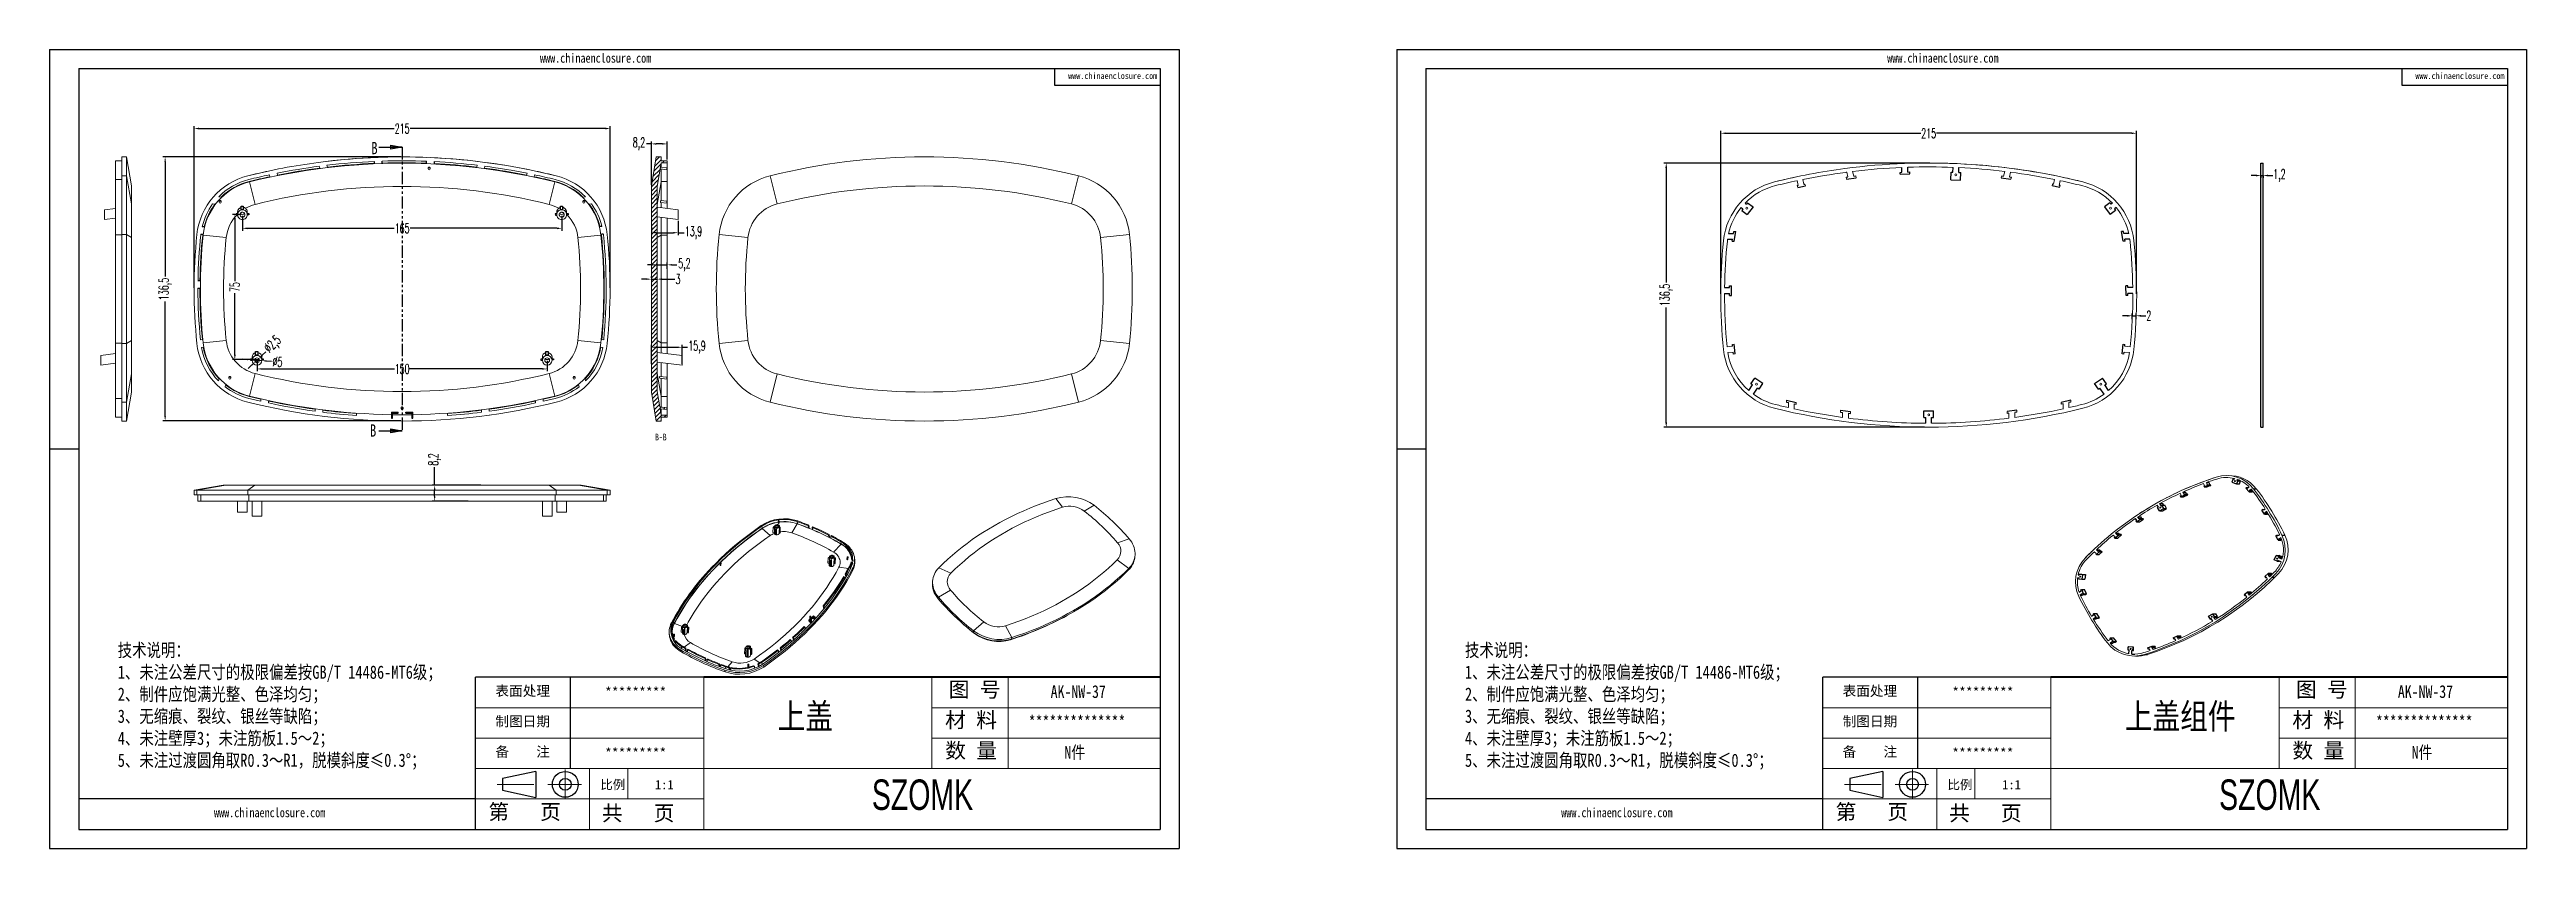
# Model space of a CAD drawing. Header units: inches. Extents: x 2104 to 4248, y 410 to 955.
# Drawn here: x 2104 to 3384, y 410 to 823 of the extents above; entities that cross this region are included whole.
import ezdxf

# ---------------------------------------------------------------- set-up
doc = ezdxf.new("R2010")
doc.units = ezdxf.units.IN
doc.linetypes.add('CENTER2', pattern=[28.575, 19.05, -3.175, 3.175, -3.175])
doc.linetypes.add('PHANTOM', pattern=[12.7, 6.35, -1.27, 1.27, -1.27, 1.27, -1.27])
doc.layers.add('文字', color=81, linetype='Continuous')
for name, color, linetype, lineweight in [('粗实线', 7, 'Continuous', 30), ('细实线', 3, 'Continuous', 9), ('细点划线', 2, 'CENTER2', 9)]:
    doc.layers.add(name, color=color, linetype=linetype, lineweight=lineweight)
doc.styles.add('SLDTEXTSTYLE0', font='TXT', dxfattribs={"width": 0.75})
doc.styles.add('SLDTEXTSTYLE2', font='TXT', dxfattribs={"width": 0.6, "bigfont": 'bigfont'})
doc.styles.add('SLDTEXTSTYLE3', font='TXT', dxfattribs={"width": 0.7})
doc.styles.get("Standard").update_dxf_attribs({"font": 'txt', "bigfont": 'gbcbig.shx'})
doc.styles.add('宋体', font='', dxfattribs={"width": 0.8, "height": 3.5})
doc.styles.add('长仿宋', font='', dxfattribs={"width": 0.7, "height": 4})
doc.styles.get('宋体').set_extended_font_data('SimSun')
doc.styles.get('长仿宋').set_extended_font_data('SimSun')
doc.dimstyles.new('5', dxfattribs={"dimtxt": 5, "dimasz": 2.5, "dimexe": 1.25, "dimexo": 0.625, "dimtad": 0, "dimzin": 12, "dimtxsty": 'SLDTEXTSTYLE2', "dimcen": 2.5, "dimclrd": 3, "dimclre": 3, "dimclrt": 256, "dimadec": 0, "dimazin": 0, "dimtfac": 1, "dimtmove": 0, "dimatfit": 3, "dimfxl": 1, "dimarcsym": 0})

msp = doc.modelspace()

# ---------------------------------------------------------------- texts
at = {"color": 7, "linetype": 'Continuous', "char_height": 6.35, "attachment_point": 1, "style": 'SLDTEXTSTYLE0'}
for insert in [(2270.463, 774.914), (2269.767, 628.969)]:
    msp.add_mtext('B', dxfattribs=dict(at, insert=insert))
at = {"color": 0, "linetype": 'Continuous', "lineweight": 0, "insert": (2420.136, 624.164), "char_height": 3.5, "attachment_point": 2, "style": 'SLDTEXTSTYLE3'}
msp.add_mtext('B-B', dxfattribs=at)
at = {"char_height": 5.17242, "width": 2939.74597, "attachment_point": 1}
for s, insert in [('{\\fSimHei|b0|i0|c134|p49;表面处理}', (2334.599, 493.804)), ('{\\fSimHei|b0|i0|c134|p49;*********}', (2391.251, 493.139)), ('{\\fSimHei|b0|i0|c134|p49;表面处理}', (3030.934, 493.804)), ('{\\fSimHei|b0|i0|c134|p49;*********}', (3087.586, 493.139)), ('{\\fSimHei|b0|i0|c134|p49;制图日期}', (2334.599, 478.076)), ('{\\fSimHei|b0|i0|c134|p49;制图日期}', (3030.934, 478.076)), ('{\\fSimHei|b0|i0|c134|p49;备    注}', (2334.599, 462.348)), ('{\\fSimHei|b0|i0|c134|p49;*********}', (2391.251, 461.683)), ('{\\fSimHei|b0|i0|c134|p49;备    注}', (3030.934, 462.348)), ('{\\fSimHei|b0|i0|c134|p49;*********}', (3087.586, 461.683))]:
    msp.add_mtext(s, dxfattribs=dict(at, insert=insert))
at = {"layer": '文字', "color": 0, "attachment_point": 1, "style": '宋体'}
for s, insert, char_height, width in [('www.chinaenclosure.com', (2357.639, 820.676), 4.80578, 84.43291), ('www.chinaenclosure.com', (3053.974, 820.676), 4.80578, 84.43291), ('www.chinaenclosure.com', (2630.646, 810.666), 3.20385, 56.28861), ('www.chinaenclosure.com', (3326.981, 810.666), 3.20385, 56.28861), ('{\\H1.111x;技术说明：\\P1、未注公差尺寸的极限偏差按GB/T 14486-MT6级；\\P2、制件应饱满光整、色泽均匀；\\P3、无缩痕、裂纹、银丝等缺陷；\\P4、未注壁厚3；未注筋板1.5～2；\\P5、未注过渡圆角取R0.3～R1，脱模斜度≤0.3%%D；}', (2139.403, 515.697), 6.14375, 223.77603), ('{\\H1.111x;技术说明：\\P1、未注公差尺寸的极限偏差按GB/T 14486-MT6级；\\P2、制件应饱满光整、色泽均匀；\\P3、无缩痕、裂纹、银丝等缺陷；\\P4、未注壁厚3；未注筋板1.5～2；\\P5、未注过渡圆角取R0.3～R1，脱模斜度≤0.3%%D；}', (2835.738, 515.697), 6.14375, 223.77603), ('上盖', (2480.481, 484.69), 13.1067, 167.56403), ('{\\H1.111x;AK-NW-37}', (2621.588, 494.159), 5.898, 68.18751), ('上盖组件', (3176.816, 484.69), 13.1067, 167.56403), ('{\\H1.111x;AK-NW-37}', (3317.923, 494.159), 5.898, 68.18751), ('{\\H1.111x;**************}', (2610.243, 478.431), 5.898, 68.18751), ('{\\H1.111x;**************}', (3306.578, 478.431), 5.898, 68.18751), ('{\\H1.111x;N件}', (2628.722, 462.703), 5.898, 68.18751), ('{\\H1.111x;N件}', (3325.057, 462.703), 5.898, 68.18751), ('www.chinaenclosure.com', (2189.153, 430.753), 4.80578, 84.43291), ('www.chinaenclosure.com', (2885.488, 430.753), 4.80578, 84.43291)]:
    msp.add_mtext(s, dxfattribs=dict(at, insert=insert, char_height=char_height, width=width))
at = {"layer": '粗实线', "char_height": 15.728, "width": 176.37397, "attachment_point": 1, "style": '长仿宋'}
for insert in [(2529.189, 445.452), (3225.524, 445.452)]:
    msp.add_mtext('{\\fSTXinwei|b0|i0|c134|p2;SZOMK}', dxfattribs=dict(at, insert=insert))
at = {"layer": '细实线', "color": 7, "attachment_point": 1}
for s, insert, char_height, width in [('{\\fSimSun|b0|i0|c134|p54;图 号}', (2568.909, 495.88), 7.864, 39.32), ('{\\fSimSun|b0|i0|c134|p54;图 号}', (3265.244, 495.88), 7.864, 39.32), ('{\\fSimSun|b0|i0|c134|p54;材 料   }', (2567.045, 480.152), 7.864, 39.32), ('{\\fSimSun|b0|i0|c134|p54;材 料   }', (3263.38, 480.152), 7.864, 39.32), ('{\\fSimSun|b0|i0|c134|p54;数 量}', (2567.083, 464.346), 7.864, 35.53055), ('{\\fSimSun|b0|i0|c134|p54;数 量}', (3263.418, 464.346), 7.864, 35.53055), ('{\\fSimSun|b0|i0|c134|p54;比例}', (2388.826, 445.127), 4.7184, 20.71231), ('{\\fSimSun|b0|i0|c134|p54;1:1}', (2417.088, 445.127), 4.7184, 20.71231), ('{\\fSimSun|b0|i0|c134|p54;比例}', (3085.162, 445.127), 4.7184, 20.71231), ('{\\fSimSun|b0|i0|c134|p54;1:1}', (3113.423, 445.127), 4.7184, 20.71231), ('{\\fSimSun|b0|i0|c134|p54;第   页}', (2330.959, 432.652), 7.864, 58.98), ('{\\fSimSun|b0|i0|c134|p54; 共   页}', (2384.284, 431.984), 7.864, 58.98), ('{\\fSimSun|b0|i0|c134|p54;第   页}', (3027.294, 432.652), 7.864, 58.98), ('{\\fSimSun|b0|i0|c134|p54; 共   页}', (3080.619, 431.984), 7.864, 58.98)]:
    msp.add_mtext(s, dxfattribs=dict(at, insert=insert, char_height=char_height, width=width))

# ---------------------------------------------------------------- blocks, each defined once
blk = doc.blocks.new('_CLOSED')
at = {"color": 0, "linetype": 'ByBlock', "lineweight": -2}
for p, q in [((-1, 0.166667), (0, 0)), ((-1, 0.166667), (-1, -0.166667)), ((0, 0), (-1, -0.166667)), ((0, 0), (-1, 0))]:
    blk.add_line(p, q, dxfattribs=at)
blk = doc.blocks.new('*D47')
at = {"color": 3, "lineweight": -2, "transparency": 16777216}
for p, q in [((2178.9, 699.5), (2178.9, 783.1)), ((2181.4, 781.8), (2282.2, 781.8)), ((2391.4, 781.8), (2290.5, 781.8)), ((2393.9, 699.5), (2393.9, 783.1))]:
    blk.add_line(p, q, dxfattribs=at)
at = {"color": 3, "transparency": 16777216}
for points in [[(2181.4, 782.3), (2181.4, 781.4), (2178.9, 781.8)], [(2391.4, 782.3), (2391.4, 781.4), (2393.9, 781.8)]]:
    blk.add_solid(points, dxfattribs=at)
at = {"layer": 'Defpoints', "color": 0, "transparency": 16777216}
for p in [(2393.9, 781.8), (2178.9, 698.9), (2393.9, 698.9)]:
    blk.add_point(p, dxfattribs=at)
at = {"transparency": 16777216, "insert": (2286.4, 781.8), "char_height": 5, "attachment_point": 5, "style": 'SLDTEXTSTYLE2'}
blk.add_mtext('215', dxfattribs=at)
blk = doc.blocks.new('*D48')
at = {"color": 3, "lineweight": -2, "transparency": 16777216}
for p, q in [((2285.7, 767.2), (2162.7, 767.2)), ((2163.9, 764.7), (2163.9, 705.3)), ((2163.9, 633.2), (2163.9, 692.5)), ((2285.7, 630.7), (2162.7, 630.7))]:
    blk.add_line(p, q, dxfattribs=at)
at = {"color": 3, "transparency": 16777216}
for points in [[(2163.5, 764.7), (2164.3, 764.7), (2163.9, 767.2)], [(2163.5, 633.2), (2164.3, 633.2), (2163.9, 630.7)]]:
    blk.add_solid(points, dxfattribs=at)
at = {"layer": 'Defpoints', "color": 0, "transparency": 16777216}
for p in [(2286.4, 767.2), (2163.9, 630.7), (2286.4, 630.7)]:
    blk.add_point(p, dxfattribs=at)
at = {"transparency": 16777216, "insert": (2163.9, 698.9), "char_height": 5, "attachment_point": 5, "rotation": 90, "style": 'SLDTEXTSTYLE2'}
blk.add_mtext('136,5', dxfattribs=at)
blk = doc.blocks.new('*D49')
at = {"color": 3, "lineweight": -2, "transparency": 16777216}
for p, q in [((2203.9, 736.8), (2203.9, 729)), ((2206.4, 730.3), (2282.2, 730.3)), ((2366.4, 730.3), (2290.5, 730.3)), ((2368.9, 736.8), (2368.9, 729))]:
    blk.add_line(p, q, dxfattribs=at)
at = {"color": 3, "transparency": 16777216}
for points in [[(2206.4, 730.7), (2206.4, 729.8), (2203.9, 730.3)], [(2366.4, 730.7), (2366.4, 729.8), (2368.9, 730.3)]]:
    blk.add_solid(points, dxfattribs=at)
at = {"layer": 'Defpoints', "color": 0, "transparency": 16777216}
for p in [(2203.9, 737.4), (2368.9, 737.4), (2368.9, 730.3)]:
    blk.add_point(p, dxfattribs=at)
at = {"transparency": 16777216, "insert": (2286.4, 730.3), "char_height": 5, "attachment_point": 5, "style": 'SLDTEXTSTYLE2'}
blk.add_mtext('165', dxfattribs=at)
blk = doc.blocks.new('*D50')
at = {"color": 3, "lineweight": -2, "transparency": 16777216}
for p, q in [((2203.2, 737.4), (2198.7, 737.4)), ((2199.9, 734.9), (2199.9, 703)), ((2199.9, 664.9), (2199.9, 696.8)), ((2210.7, 662.4), (2198.7, 662.4))]:
    blk.add_line(p, q, dxfattribs=at)
at = {"color": 3, "transparency": 16777216}
for points in [[(2199.5, 734.9), (2200.4, 734.9), (2199.9, 737.4)], [(2199.5, 664.9), (2200.4, 664.9), (2199.9, 662.4)]]:
    blk.add_solid(points, dxfattribs=at)
at = {"layer": 'Defpoints', "color": 0, "transparency": 16777216}
for p in [(2199.9, 737.4), (2203.9, 737.4), (2211.4, 662.4)]:
    blk.add_point(p, dxfattribs=at)
at = {"transparency": 16777216, "insert": (2199.9, 699.9), "char_height": 5, "attachment_point": 5, "rotation": 90, "style": 'SLDTEXTSTYLE2'}
blk.add_mtext('75', dxfattribs=at)
blk = doc.blocks.new('*D51')
at = {"color": 3, "lineweight": -2, "transparency": 16777216}
for p, q in [((2211.4, 661.8), (2211.4, 656.4)), ((2213.9, 657.6), (2282.5, 657.6)), ((2358.9, 657.6), (2290.2, 657.6)), ((2361.4, 661.8), (2361.4, 656.4))]:
    blk.add_line(p, q, dxfattribs=at)
at = {"color": 3, "transparency": 16777216}
for points in [[(2213.9, 658), (2213.9, 657.2), (2211.4, 657.6)], [(2358.9, 658), (2358.9, 657.2), (2361.4, 657.6)]]:
    blk.add_solid(points, dxfattribs=at)
at = {"layer": 'Defpoints', "color": 0, "transparency": 16777216}
for p in [(2211.4, 662.4), (2361.4, 662.4), (2361.4, 657.6)]:
    blk.add_point(p, dxfattribs=at)
at = {"transparency": 16777216, "insert": (2286.4, 657.6), "char_height": 5, "attachment_point": 5, "style": 'SLDTEXTSTYLE2'}
blk.add_mtext('150', dxfattribs=at)
blk = doc.blocks.new('*D52')
at = {"color": 3, "lineweight": -2, "transparency": 16777216}
for p, q in [((2215.9, 666.4), (2214.1, 664.7)), ((2208.6, 659.5), (2206.8, 657.8)), ((2210.5, 661.2), (2212.3, 662.9))]:
    blk.add_line(p, q, dxfattribs=at)
at = {"color": 3, "transparency": 16777216}
for points in [[(2208.3, 659.8), (2208.9, 659.2), (2210.5, 661.2)], [(2213.8, 665), (2214.4, 664.3), (2212.3, 662.9)]]:
    blk.add_solid(points, dxfattribs=at)
at = {"layer": 'Defpoints', "color": 0, "transparency": 16777216}
for p in [(2210.5, 661.2), (2212.3, 662.9)]:
    blk.add_point(p, dxfattribs=at)
at = {"transparency": 16777216, "insert": (2219.8, 670), "char_height": 5, "attachment_point": 5, "rotation": 43.2437, "style": 'SLDTEXTSTYLE2'}
blk.add_mtext('∅2,5', dxfattribs=at)
blk = doc.blocks.new('*D53')
at = {"color": 3, "lineweight": -2, "transparency": 16777216}
for p, q in [((2206.4, 662.5), (2203.9, 662.7)), ((2208.9, 662.3), (2213.9, 661.9)), ((2218.8, 661.5), (2216.3, 661.7))]:
    blk.add_line(p, q, dxfattribs=at)
at = {"color": 3, "transparency": 16777216}
for points in [[(2206.4, 662.9), (2206.3, 662.1), (2208.9, 662.3)], [(2216.4, 662.1), (2216.3, 661.3), (2213.9, 661.9)]]:
    blk.add_solid(points, dxfattribs=at)
at = {"layer": 'Defpoints', "color": 0, "transparency": 16777216}
for p in [(2208.9, 662.3), (2213.9, 661.9)]:
    blk.add_point(p, dxfattribs=at)
at = {"transparency": 16777216, "insert": (2222, 661.3), "char_height": 5, "attachment_point": 5, "rotation": 355.6157, "style": 'SLDTEXTSTYLE2'}
blk.add_mtext('∅5', dxfattribs=at)
blk = doc.blocks.new('*D54')
at = {"color": 3, "lineweight": -2, "transparency": 16777216}
for p, q in [((2415.2, 773.9), (2412.7, 773.9)), ((2415.2, 752.8), (2415.2, 775.1)), ((2420.9, 773.9), (2417.7, 773.9)), ((2423.4, 765.8), (2423.4, 775.1))]:
    blk.add_line(p, q, dxfattribs=at)
at = {"color": 3, "transparency": 16777216}
for points in [[(2417.7, 774.3), (2417.7, 773.5), (2415.2, 773.9)], [(2420.9, 774.3), (2420.9, 773.5), (2423.4, 773.9)]]:
    blk.add_solid(points, dxfattribs=at)
at = {"layer": 'Defpoints', "color": 0, "transparency": 16777216}
for p in [(2415.2, 773.9), (2423.4, 765.2), (2415.2, 752.2)]:
    blk.add_point(p, dxfattribs=at)
at = {"transparency": 16777216, "insert": (2408.8, 773.9), "char_height": 5, "attachment_point": 5, "style": 'SLDTEXTSTYLE2'}
blk.add_mtext('8,2', dxfattribs=at)
blk = doc.blocks.new('*D55')
at = {"color": 3, "lineweight": -2, "transparency": 16777216}
for p, q in [((2415.7, 711.4), (2413.2, 711.4)), ((2418.2, 709.4), (2418.2, 712.6)), ((2418.2, 711.4), (2423.4, 711.4)), ((2423.4, 709.4), (2423.4, 712.6)), ((2425.9, 711.4), (2428.4, 711.4))]:
    blk.add_line(p, q, dxfattribs=at)
at = {"color": 3, "transparency": 16777216}
for points in [[(2415.7, 711.8), (2415.7, 711), (2418.2, 711.4)], [(2425.9, 711.8), (2425.9, 711), (2423.4, 711.4)]]:
    blk.add_solid(points, dxfattribs=at)
at = {"layer": 'Defpoints', "color": 0, "transparency": 16777216}
for p in [(2418.2, 708.8), (2423.4, 711.4), (2423.4, 708.8)]:
    blk.add_point(p, dxfattribs=at)
at = {"transparency": 16777216, "insert": (2432.3, 711.4), "char_height": 5, "attachment_point": 5, "style": 'SLDTEXTSTYLE2'}
blk.add_mtext('5,2', dxfattribs=at)
blk = doc.blocks.new('*D56')
at = {"color": 3, "lineweight": -2, "transparency": 16777216}
for p, q in [((2415.2, 704.7), (2415.2, 705.3)), ((2418.2, 704.7), (2418.2, 705.3)), ((2412.7, 704), (2410.2, 704)), ((2415.2, 704), (2418.2, 704)), ((2420.7, 704), (2427.3, 704))]:
    blk.add_line(p, q, dxfattribs=at)
at = {"color": 3, "transparency": 16777216}
for points in [[(2412.7, 704.4), (2412.7, 703.6), (2415.2, 704)], [(2420.7, 704.4), (2420.7, 703.6), (2418.2, 704)]]:
    blk.add_solid(points, dxfattribs=at)
at = {"layer": 'Defpoints', "color": 0, "transparency": 16777216}
for p in [(2415.2, 704), (2418.2, 704), (2418.2, 704)]:
    blk.add_point(p, dxfattribs=at)
at = {"transparency": 16777216, "insert": (2429, 704), "char_height": 5, "attachment_point": 5, "style": 'SLDTEXTSTYLE2'}
blk.add_mtext('3', dxfattribs=at)
blk = doc.blocks.new('*D57')
at = {"color": 3, "lineweight": -2, "transparency": 16777216}
for p, q in [((2415.2, 731), (2415.2, 726.8)), ((2429.1, 734.2), (2429.1, 726.8)), ((2417.7, 728), (2426.6, 728)), ((2429.1, 728), (2432.1, 728))]:
    blk.add_line(p, q, dxfattribs=at)
at = {"color": 3, "transparency": 16777216}
for points in [[(2417.7, 728.4), (2417.7, 727.6), (2415.2, 728)], [(2426.6, 728.4), (2426.6, 727.6), (2429.1, 728)]]:
    blk.add_solid(points, dxfattribs=at)
at = {"layer": 'Defpoints', "color": 0, "transparency": 16777216}
for p in [(2415.2, 731.6), (2429.1, 734.8), (2415.2, 728)]:
    blk.add_point(p, dxfattribs=at)
at = {"transparency": 16777216, "insert": (2437, 728), "char_height": 5, "attachment_point": 5, "style": 'SLDTEXTSTYLE2'}
blk.add_mtext('13,9', dxfattribs=at)
blk = doc.blocks.new('*D58')
at = {"color": 3, "lineweight": -2, "transparency": 16777216}
for p, q in [((2415.2, 660.2), (2415.2, 670.1)), ((2417.7, 668.8), (2428.6, 668.8)), ((2431.1, 660.2), (2431.1, 670.1)), ((2431.1, 668.8), (2433.9, 668.8))]:
    blk.add_line(p, q, dxfattribs=at)
at = {"color": 3, "transparency": 16777216}
for points in [[(2417.7, 669.2), (2417.7, 668.4), (2415.2, 668.8)], [(2428.6, 669.2), (2428.6, 668.4), (2431.1, 668.8)]]:
    blk.add_solid(points, dxfattribs=at)
at = {"layer": 'Defpoints', "color": 0, "transparency": 16777216}
for p in [(2415.2, 668.8), (2415.2, 659.6), (2431.1, 659.6)]:
    blk.add_point(p, dxfattribs=at)
at = {"transparency": 16777216, "insert": (2438.8, 668.8), "char_height": 5, "attachment_point": 5, "style": 'SLDTEXTSTYLE2'}
blk.add_mtext('15,9', dxfattribs=at)
blk = doc.blocks.new('*D59')
at = {"color": 3, "lineweight": -2, "transparency": 16777216}
for p, q in [((2303.2, 597.5), (2303.2, 606.9)), ((2327, 597.5), (2301.9, 597.5)), ((2320.5, 589.3), (2301.9, 589.3)), ((2303.2, 591.8), (2303.2, 595))]:
    blk.add_line(p, q, dxfattribs=at)
at = {"color": 3, "transparency": 16777216}
for points in [[(2302.8, 595), (2303.6, 595), (2303.2, 597.5)], [(2302.8, 591.8), (2303.6, 591.8), (2303.2, 589.3)]]:
    blk.add_solid(points, dxfattribs=at)
at = {"layer": 'Defpoints', "color": 0, "transparency": 16777216}
for p in [(2303.2, 597.5), (2321.1, 589.3), (2327.7, 597.5)]:
    blk.add_point(p, dxfattribs=at)
at = {"transparency": 16777216, "insert": (2303.2, 610.8), "char_height": 5, "attachment_point": 5, "rotation": 90, "style": 'SLDTEXTSTYLE2'}
blk.add_mtext('8,2', dxfattribs=at)
blk = doc.blocks.new('*D43')
at = {"color": 3, "lineweight": -2, "transparency": 16777216}
for p, q in [((3076, 764), (2938.5, 764)), ((2939.8, 761.5), (2939.8, 702.2)), ((2939.8, 630), (2939.8, 689.4)), ((3073.3, 627.5), (2938.5, 627.5))]:
    blk.add_line(p, q, dxfattribs=at)
at = {"color": 3, "transparency": 16777216}
for points in [[(2939.3, 761.5), (2940.2, 761.5), (2939.8, 764)], [(2939.3, 630), (2940.2, 630), (2939.8, 627.5)]]:
    blk.add_solid(points, dxfattribs=at)
at = {"layer": 'Defpoints', "color": 0, "transparency": 16777216}
for p in [(2939.8, 764), (3076.6, 764), (3073.9, 627.5)]:
    blk.add_point(p, dxfattribs=at)
at = {"transparency": 16777216, "insert": (2939.8, 695.8), "char_height": 5, "attachment_point": 5, "rotation": 90, "style": 'SLDTEXTSTYLE2'}
blk.add_mtext('136,5', dxfattribs=at)
blk = doc.blocks.new('*D44')
at = {"color": 3, "lineweight": -2, "transparency": 16777216}
for p, q in [((2967.9, 696.4), (2967.9, 780.7)), ((2970.4, 779.4), (3071.3, 779.4)), ((3180.4, 779.4), (3079.5, 779.4)), ((3182.9, 696.4), (3182.9, 780.7))]:
    blk.add_line(p, q, dxfattribs=at)
at = {"color": 3, "transparency": 16777216}
for points in [[(2970.4, 779.8), (2970.4, 779), (2967.9, 779.4)], [(3180.4, 779.8), (3180.4, 779), (3182.9, 779.4)]]:
    blk.add_solid(points, dxfattribs=at)
at = {"layer": 'Defpoints', "color": 0, "transparency": 16777216}
for p in [(3182.9, 779.4), (2967.9, 695.8), (3182.9, 695.8)]:
    blk.add_point(p, dxfattribs=at)
at = {"transparency": 16777216, "insert": (3075.4, 779.4), "char_height": 5, "attachment_point": 5, "style": 'SLDTEXTSTYLE2'}
blk.add_mtext('215', dxfattribs=at)
blk = doc.blocks.new('*D45')
at = {"color": 3, "lineweight": -2, "transparency": 16777216}
for p, q in [((3244.6, 757.5), (3242.1, 757.5)), ((3247.1, 757.5), (3247.1, 756.3)), ((3247.1, 757.5), (3248.3, 757.5)), ((3248.3, 757.5), (3248.3, 756.3)), ((3250.8, 757.5), (3253.3, 757.5))]:
    blk.add_line(p, q, dxfattribs=at)
at = {"color": 3, "transparency": 16777216}
for points in [[(3244.6, 758), (3244.6, 757.1), (3247.1, 757.5)], [(3250.8, 758), (3250.8, 757.1), (3248.3, 757.5)]]:
    blk.add_solid(points, dxfattribs=at)
at = {"layer": 'Defpoints', "color": 0, "transparency": 16777216}
for p in [(3247.1, 758.1), (3248.3, 758.1), (3248.3, 757.5)]:
    blk.add_point(p, dxfattribs=at)
at = {"transparency": 16777216, "insert": (3256.7, 757.5), "char_height": 5, "attachment_point": 5, "style": 'SLDTEXTSTYLE2'}
blk.add_mtext('1,2', dxfattribs=at)
blk = doc.blocks.new('*D46')
at = {"color": 3, "lineweight": -2, "transparency": 16777216}
for p, q in [((3178.1, 685.1), (3175.6, 685.1)), ((3180.6, 683.4), (3180.6, 686.3)), ((3180.6, 685.1), (3182.6, 685.1)), ((3182.6, 683.3), (3182.6, 686.3)), ((3185.1, 685.1), (3187.6, 685.1))]:
    blk.add_line(p, q, dxfattribs=at)
at = {"color": 3, "transparency": 16777216}
for points in [[(3178.1, 685.5), (3178.1, 684.6), (3180.6, 685.1)], [(3185.1, 685.5), (3185.1, 684.6), (3182.6, 685.1)]]:
    blk.add_solid(points, dxfattribs=at)
at = {"layer": 'Defpoints', "color": 0, "transparency": 16777216}
for p in [(3180.6, 682.8), (3182.6, 685.1), (3182.6, 682.7)]:
    blk.add_point(p, dxfattribs=at)
at = {"transparency": 16777216, "insert": (3189.2, 685.1), "char_height": 5, "attachment_point": 5, "style": 'SLDTEXTSTYLE2'}
blk.add_mtext('2', dxfattribs=at)

# ---------------------------------------------------------------- dimensions: what is measured, and where the dimension line sits
for base, p1, p2, picture, middle in [((2393.861, 781.836), (2178.861, 698.918), (2393.861, 698.918), '*D47', (2286.361, 781.836)), ((3182.921, 779.402), (2967.921, 695.776), (3182.921, 695.776), '*D44', (3075.421, 779.402)), ((3248.324, 757.544), (3247.124, 758.147), (3248.324, 758.147), '*D45', (3256.699, 757.544)), ((2368.861, 730.257), (2203.861, 737.418), (2368.861, 737.418), '*D49', (2286.361, 730.257)), ((2423.413, 711.373), (2418.213, 708.775), (2423.413, 708.775), '*D55', (2432.288, 711.373)), ((3182.607, 685.051), (3180.609, 682.791), (3182.607, 682.695), '*D46', (3189.232, 685.051)), ((2361.361, 657.604), (2211.361, 662.418), (2361.361, 662.418), '*D51', (2286.361, 657.604))]:
    dim = msp.add_linear_dim(base=base, p1=p1, p2=p2, dimstyle='5')
    dim.commit()
    dim.dimension.update_dxf_attribs({"geometry": picture, "text_midpoint": middle})
for base, p1, p2, picture, middle in [((2415.213, 773.876), (2423.413, 765.168), (2415.213, 752.168), '*D54', (2408.838, 773.876)), ((2415.213, 728.03), (2429.115, 734.829), (2415.213, 731.597), '*D57', (2436.98, 728.03)), ((2418.213, 704.031), (2415.213, 704.031), (2418.213, 704.031), '*D56', (2428.957, 704.031)), ((2415.213, 668.813), (2431.116, 659.583), (2415.213, 659.583), '*D58', (2438.801, 668.813))]:
    dim = msp.add_linear_dim(base=base, p1=p1, p2=p2, dimstyle='5')
    dim.commit()
    dim.dimension.update_dxf_attribs({"geometry": picture, "text_midpoint": middle, "dimtype": 160})
for base, p1, p2, picture, middle in [((2163.923, 630.668), (2286.361, 767.168), (2286.361, 630.668), '*D48', (2163.923, 698.918)), ((2939.764, 764.024), (3073.921, 627.526), (3076.606, 764.024), '*D43', (2939.764, 695.775))]:
    dim = msp.add_linear_dim(base=base, p1=p1, p2=p2, angle=90, dimstyle='5')
    dim.commit()
    dim.dimension.update_dxf_attribs({"geometry": picture, "text_midpoint": middle})
for base, p1, p2, picture, middle in [((2199.937, 737.418), (2211.361, 662.418), (2203.861, 737.418), '*D50', (2199.937, 699.918)), ((2303.183, 597.497), (2321.088, 589.297), (2327.665, 597.497), '*D59', (2303.183, 610.776))]:
    dim = msp.add_linear_dim(base=base, p1=p1, p2=p2, angle=90, dimstyle='5')
    dim.commit()
    dim.dimension.update_dxf_attribs({"geometry": picture, "text_midpoint": middle, "dimtype": 160})
for p1, p2, picture, middle in [((2210.45, 661.227), (2212.272, 662.94), '*D52', (2219.829, 670.048)), ((2208.868, 662.275), (2213.854, 661.892), '*D53', (2221.955, 661.271))]:
    dim = msp.add_diameter_dim_2p(p1=p1, p2=p2, dimstyle='5')
    dim.commit()
    dim.dimension.update_dxf_attribs({"geometry": picture, "text_midpoint": middle})

# ---------------------------------------------------------------- hatches: boundary and pattern name
at = {"linetype": 'Continuous', "lineweight": 0}
h = msp.add_hatch(dxfattribs=at)
h.set_pattern_fill('ANSI31', color=4, scale=0.5, style=0)
h.set_pattern_definition([(45, (-4.6273, 0), (-1.122532, 1.122532), [])])
h.paths.add_polyline_path([(2420.213, 767.168), (2417.713, 767.168), (2415.213, 752.168), (2415.213, 645.668), (2417.713, 630.668), (2420.213, 630.668), (2420.213, 632.668), (2423.413, 632.668), (2423.413, 633.668), (2420.213, 633.668), (2420.213, 633.916), (2419.701, 636.985), (2423.175, 636.558), (2423.175, 637.558), (2419.531, 638.006), (2418.213, 645.916), (2418.213, 751.919), (2420.213, 763.919), (2420.213, 764.168), (2423.413, 764.168), (2423.413, 765.168), (2420.213, 765.168)], flags=0)

# ---------------------------------------------------------------- linework, layer by layer
for p, q in [((2104.15, 822.657), (2688.052, 822.657)), ((2104.15, 822.657), (2104.15, 409.797)), ((2688.052, 822.657), (2688.052, 409.797)), ((2800.485, 822.657), (3384.387, 822.657)), ((2800.485, 822.657), (2800.485, 409.797)), ((3384.387, 822.657), (3384.387, 409.797)), ((2119.259, 812.827), (2678.222, 812.827)), ((2119.259, 812.827), (2119.259, 419.627)), ((2623.611, 812.827), (2623.611, 804.294)), ((2678.222, 812.827), (2678.222, 419.627)), ((2815.594, 812.827), (3374.557, 812.827)), ((2815.594, 812.827), (2815.594, 419.627)), ((3319.946, 812.827), (3319.946, 804.294)), ((3374.557, 812.827), (3374.557, 419.627)), ((2623.611, 804.294), (2678.222, 804.294)), ((3319.946, 804.294), (3374.557, 804.294)), ((2272.045, 763.854), (2272.045, 764.855)), ((2276.045, 764.005), (2276.045, 765.006)), ((2299.045, 763.922), (2299.045, 764.922)), ((2303.045, 763.742), (2303.045, 764.743)), ((3032.703, 756.713), (3033.702, 756.838)), ((3032.946, 755.736), (3037.943, 756.361)), ((3036.7, 757.213), (3037.7, 757.338)), ((3060.605, 759.193), (3061.605, 759.231)), ((3060.605, 758.192), (3060.605, 759.193)), ((3060.605, 758.192), (3065.605, 758.381)), ((3061.605, 759.231), (3061.605, 761.735)), ((3064.605, 759.344), (3064.605, 761.864)), ((3064.605, 759.344), (3065.605, 759.381)), ((3065.605, 758.381), (3065.605, 759.381)), ((3086.807, 755.325), (3086.98, 759.321)), ((3086.979, 759.321), (3087.979, 759.278)), ((3087.174, 763.817), (3087.174, 763.827)), ((3087.979, 759.278), (3088.087, 761.782)), ((3088.173, 763.78), (3088.174, 763.783)), ((3090.976, 759.149), (3091.084, 761.652)), ((3090.976, 759.149), (3091.975, 759.106)), ((3091.171, 763.65), (3091.171, 763.654)), ((3091.802, 755.11), (3091.975, 759.106)), ((3092.169, 763.601), (3092.17, 763.611)), ((3112.9, 756.361), (3117.897, 755.736)), ((3113.143, 757.338), (3114.142, 757.213)), ((3117.14, 756.838), (3118.14, 756.713)), ((3247.124, 627.526), (3247.124, 764.026)), ((3247.124, 764.026), (3248.324, 764.026)), ((3248.324, 627.526), (3248.324, 764.026)), ((2980.5, 743.27), (2981.235, 742.704)), ((2981.845, 743.496), (2981.235, 742.704)), ((2981.845, 743.496), (2984.618, 741.361)), ((3007.502, 752.387), (3007.993, 752.482)), ((3007.744, 751.416), (3011.676, 752.176)), ((3010.943, 753.053), (3011.435, 753.148)), ((3086.807, 755.325), (3091.802, 755.11)), ((3143.099, 751.416), (3139.166, 752.176)), ((3139.9, 753.053), (3139.408, 753.148)), ((3143.341, 752.387), (3142.849, 752.482)), ((3168.998, 743.496), (3166.225, 741.361)), ((3168.998, 743.496), (3169.608, 742.704)), ((3170.342, 743.27), (3169.608, 742.704)), ((2183.073, 731.263), (2184.103, 731.263)), ((2389.649, 731.263), (2388.619, 731.263)), ((2978.508, 741.018), (2979.404, 740.327)), ((2979.404, 740.327), (2978.794, 739.535)), ((2978.794, 739.535), (2981.567, 737.399)), ((2984.618, 741.361), (2981.567, 737.399)), ((3166.225, 741.361), (3169.276, 737.399)), ((3172.049, 739.535), (3169.276, 737.399)), ((3172.335, 741.018), (3171.438, 740.327)), ((3171.438, 740.327), (3172.049, 739.535)), ((2182.354, 727.263), (2183.361, 727.263)), ((2390.368, 727.263), (2389.361, 727.263)), ((2971.415, 724.621), (2974.04, 724.621)), ((2972.015, 727.621), (2974.596, 727.621)), ((2973.855, 723.621), (2974.04, 724.621)), ((2973.855, 723.621), (2974.872, 723.621)), ((2974.596, 727.621), (2974.782, 728.621)), ((2974.782, 728.621), (2975.799, 728.621)), ((2974.872, 723.621), (2975.799, 728.621)), ((3176.061, 728.621), (3175.044, 728.621)), ((3175.971, 723.621), (3175.044, 728.621)), ((3176.988, 723.621), (3175.971, 723.621)), ((3176.246, 727.621), (3176.061, 728.621)), ((3178.827, 727.621), (3176.246, 727.621)), ((3179.428, 724.621), (3176.803, 724.621)), ((3176.988, 723.621), (3176.803, 724.621)), ((2180.861, 703.263), (2181.896, 703.263)), ((2180.861, 699.263), (2181.861, 699.263)), ((2969.922, 699.621), (2972.452, 699.621)), ((2969.922, 696.621), (2972.426, 696.621)), ((2972.417, 695.621), (2972.426, 696.621)), ((2972.417, 695.621), (2973.417, 695.621)), ((2972.452, 699.621), (2972.461, 700.621)), ((2972.461, 700.621), (2973.461, 700.621)), ((2973.417, 695.621), (2973.461, 700.621)), ((3178.382, 700.621), (3177.382, 700.621)), ((3177.425, 695.621), (3177.382, 700.621)), ((3178.425, 695.621), (3177.425, 695.621)), ((3178.391, 699.621), (3178.382, 700.621)), ((3180.921, 699.621), (3178.391, 699.621)), ((3180.921, 696.621), (3178.417, 696.621)), ((3178.425, 695.621), (3178.417, 696.621)), ((2974.069, 669.288), (2973.966, 670.282)), ((2974.483, 665.309), (2974.379, 666.304)), ((2975.477, 665.412), (2974.96, 670.386)), ((3175.365, 665.412), (3175.882, 670.386)), ((3176.36, 665.309), (3176.463, 666.304)), ((3176.774, 669.288), (3176.877, 670.282)), ((2982.436, 646.442), (2984.4, 649.353)), ((2983.571, 649.913), (2985.529, 652.814)), ((2984.4, 649.353), (2983.571, 649.913)), ((2984.787, 644.563), (2986.887, 647.675)), ((2989.674, 650.017), (2985.529, 652.814)), ((2987.716, 647.116), (2986.887, 647.675)), ((2987.716, 647.116), (2989.674, 650.017)), ((3001.921, 641.451), (3006.921, 640.339)), ((3001.921, 640.427), (3002.921, 640.204)), ((3148.921, 641.451), (3143.921, 640.339)), ((3148.921, 640.427), (3147.921, 640.204)), ((3161.169, 650.017), (3165.314, 652.814)), ((3163.127, 647.116), (3161.169, 650.017)), ((3163.127, 647.116), (3163.956, 647.675)), ((3166.056, 644.563), (3163.956, 647.675)), ((3167.272, 649.913), (3165.314, 652.814)), ((3166.443, 649.353), (3167.272, 649.913)), ((3168.407, 646.442), (3166.443, 649.353)), ((2280.861, 635.214), (2284.361, 635.214)), ((2280.861, 632.214), (2281.361, 632.214)), ((2281.361, 634.714), (2284.361, 634.714)), ((2284.361, 634.714), (2284.361, 635.214)), ((2288.361, 634.714), (2288.361, 635.214)), ((2288.361, 635.214), (2291.861, 635.214)), ((2288.361, 634.714), (2291.361, 634.714)), ((2291.361, 632.214), (2291.861, 632.214)), ((3005.921, 639.537), (3006.921, 639.314)), ((3029.921, 636.226), (3034.921, 635.562)), ((3029.921, 635.217), (3030.921, 635.084)), ((3033.921, 634.686), (3034.921, 634.554)), ((3072.921, 636.026), (3077.921, 636.026)), ((3072.921, 632.526), (3072.921, 636.026)), ((3072.921, 632.526), (3073.921, 632.526)), ((3073.921, 629.53), (3073.921, 632.526)), ((3073.921, 627.526), (3073.921, 627.53)), ((3076.921, 632.526), (3077.921, 632.526)), ((3076.921, 629.53), (3076.921, 632.526)), ((3076.921, 627.526), (3076.921, 627.53)), ((3077.921, 632.526), (3077.921, 636.026)), ((3077.921, 627.526), (3077.921, 627.536)), ((3120.921, 636.226), (3115.921, 635.562)), ((3116.921, 634.686), (3115.921, 634.554)), ((3120.921, 635.217), (3119.921, 635.084)), ((3144.921, 639.537), (3143.921, 639.314)), ((3247.124, 627.526), (3248.324, 627.526)), ((2119.259, 616.227), (2104.15, 616.227)), ((2815.594, 616.227), (2800.485, 616.227)), ((2104.15, 600.936), (2104.15, 409.797)), ((2800.485, 600.936), (2800.485, 409.797)), ((3194.823, 589.12), (3194.82, 589.125)), ((3205.391, 591.962), (3205.85, 592.172)), ((3205.545, 591.483), (3207.835, 592.529)), ((3205.545, 591.483), (3207.045, 591.483)), ((3206.841, 594), (3208.341, 594)), ((3207.045, 591.483), (3209.335, 592.529)), ((3207.224, 592.799), (3207.682, 593.009)), ((3207.682, 593.009), (3209.182, 593.009)), ((3207.835, 592.529), (3209.335, 592.529)), ((3217.902, 597.164), (3217.668, 597.076)), ((3219.693, 597.308), (3217.82, 596.599)), ((3217.82, 596.599), (3219.32, 596.599)), ((3218.929, 598.88), (3220.429, 598.88)), ((3219.541, 597.785), (3219.307, 597.696)), ((3221.193, 597.308), (3219.32, 596.599)), ((3219.541, 597.785), (3220.779, 597.785)), ((3219.693, 597.308), (3221.193, 597.308)), ((3221.041, 597.785), (3220.807, 597.696)), ((3232.793, 600.738), (3232.174, 599.101)), ((3232.174, 599.101), (3234.512, 598.217)), ((3232.793, 600.738), (3233.26, 600.561)), ((3232.793, 600.738), (3233.327, 600.738)), ((3233.424, 600.995), (3233.26, 600.561)), ((3235.131, 599.854), (3234.512, 598.217)), ((3234.512, 598.217), (3236.012, 598.217)), ((3234.863, 600.56), (3234.663, 600.031)), ((3234.663, 600.031), (3235.131, 599.854)), ((3234.663, 600.031), (3236.163, 600.031)), ((3235.131, 599.854), (3236.631, 599.854)), ((3236.012, 598.217), (3236.631, 599.854)), ((3239.704, 596.263), (3239.271, 595.996)), ((3240.978, 594.112), (3239.271, 595.996)), ((3240.045, 595.886), (3239.704, 596.263)), ((3239.704, 596.263), (3240.656, 596.263)), ((3241.143, 596.564), (3240.045, 595.886)), ((3241.411, 594.379), (3240.978, 594.112)), ((3240.978, 594.112), (3242.478, 594.112)), ((3242.187, 595.445), (3241.07, 594.756)), ((3241.411, 594.379), (3241.07, 594.756)), ((3241.07, 594.756), (3242.57, 594.756)), ((3241.411, 594.379), (3242.911, 594.379)), ((3242.478, 594.112), (3242.911, 594.379)), ((3243.237, 595.68), (3244.737, 595.68)), ((2496.27, 576.557), (2496.599, 576.848)), ((3182.965, 579.236), (3182.307, 580.301)), ((3182.549, 578.957), (3182.965, 579.236)), ((3182.812, 578.531), (3182.549, 578.957)), ((3182.812, 578.531), (3184.89, 579.924)), ((3182.812, 578.531), (3184.312, 578.531)), ((3184.212, 580.071), (3183.55, 581.144)), ((3183.554, 581.137), (3185.054, 581.137)), ((3184.212, 580.071), (3184.627, 580.35)), ((3184.312, 578.531), (3186.39, 579.924)), ((3184.89, 579.924), (3184.627, 580.35)), ((3184.627, 580.35), (3186.127, 580.35)), ((3184.89, 579.924), (3186.39, 579.924)), ((3185.54, 580.35), (3185.05, 581.144)), ((3186.39, 579.924), (3186.127, 580.35)), ((3192.64, 587.901), (3192.638, 587.905)), ((3193.075, 588.147), (3193.074, 588.149)), ((3194.175, 586.181), (3193.563, 587.274)), ((3193.738, 585.937), (3194.175, 586.181)), ((3194.714, 584.191), (3193.738, 585.937)), ((3194.385, 588.879), (3194.384, 588.881)), ((3194.714, 584.191), (3196.896, 585.411)), ((3194.714, 584.191), (3196.214, 584.191)), ((3195.484, 586.913), (3194.873, 588.006)), ((3194.873, 588.006), (3196.373, 588.006)), ((3195.484, 586.913), (3195.92, 587.157)), ((3196.896, 585.411), (3195.92, 587.157)), ((3195.92, 587.157), (3197.42, 587.157)), ((3196.214, 584.191), (3198.396, 585.411)), ((3196.847, 587.157), (3196.373, 588.006)), ((3196.896, 585.411), (3198.396, 585.411)), ((3198.396, 585.411), (3197.42, 587.157)), ((3248.043, 584.958), (3247.618, 584.696)), ((3248.949, 582.58), (3247.618, 584.696)), ((3248.309, 584.535), (3248.043, 584.958)), ((3248.043, 584.958), (3248.995, 584.958)), ((3249.386, 585.2), (3248.309, 584.535)), ((3249.375, 582.842), (3248.949, 582.58)), ((3248.951, 582.576), (3250.451, 582.576)), ((3250.174, 583.923), (3249.108, 583.265)), ((3249.375, 582.842), (3249.108, 583.265)), ((3249.108, 583.265), (3250.608, 583.265)), ((3249.375, 582.842), (3250.875, 582.842)), ((3250.451, 582.576), (3250.875, 582.842)), ((2479.618, 574.813), (2479.379, 574.557)), ((2479.379, 571.948), (2479.379, 574.557)), ((2479.379, 574.557), (2479.579, 574.557)), ((2479.818, 574.813), (2479.579, 574.557)), ((2479.579, 571.897), (2479.579, 574.557)), ((2479.618, 574.813), (2479.818, 574.813)), ((2479.818, 571.894), (2479.818, 574.813)), ((2481.543, 572.687), (2481.776, 573.112)), ((2496.393, 575.498), (2496.722, 575.789)), ((2498.302, 575.717), (2498.63, 576.008)), ((2498.425, 574.658), (2498.753, 574.949)), ((2506.791, 571.769), (2507.119, 572.06)), ((2506.914, 570.709), (2507.242, 571)), ((2507.927, 571.184), (2508.256, 571.475)), ((2515.675, 566.437), (2516.004, 566.728)), ((2515.798, 565.378), (2516.127, 565.669)), ((2516.347, 565.733), (2516.675, 566.024)), ((3162.127, 564.187), (3163.627, 564.187)), ((3163.03, 563.305), (3163.214, 563.474)), ((3163.214, 563.474), (3164.714, 563.474)), ((3171.327, 570.576), (3171.72, 570.891)), ((3171.688, 570.224), (3173.65, 571.802)), ((3171.688, 570.224), (3173.188, 570.224)), ((3171.996, 572.719), (3173.496, 572.719)), ((3172.897, 571.838), (3173.29, 572.154)), ((3173.188, 570.224), (3175.15, 571.802)), ((3173.29, 572.154), (3174.79, 572.154)), ((3173.65, 571.802), (3175.15, 571.802)), ((3256.004, 569.185), (3254.918, 571.436)), ((3255.586, 571.203), (3255.369, 571.654)), ((3255.369, 571.654), (3256.52, 571.654)), ((3256.004, 569.185), (3257.504, 569.185)), ((3256.455, 569.402), (3256.238, 569.852)), ((3256.238, 569.852), (3257.738, 569.852)), ((3256.455, 569.402), (3257.887, 569.402)), ((3258.015, 571.731), (3259.515, 571.731)), ((2508.091, 559.028), (2507.851, 558.771)), ((2507.851, 555.497), (2507.851, 558.771)), ((2507.851, 558.771), (2508.051, 558.771)), ((2508.291, 559.028), (2508.051, 558.771)), ((2508.051, 555.456), (2508.051, 558.771)), ((2508.091, 559.028), (2508.291, 559.028)), ((2508.291, 555.444), (2508.291, 559.028)), ((2510.016, 556.901), (2510.249, 557.326)), ((2515.426, 551.668), (2515.725, 551.366)), ((2515.432, 551.661), (2515.688, 550.694)), ((2515.98, 550.398), (2515.688, 550.694)), ((2515.725, 551.366), (2515.98, 550.398)), ((2518.424, 557.891), (2518.709, 556.892)), ((2518.451, 557.862), (2518.746, 557.564)), ((2518.644, 559.635), (2519.009, 559.397)), ((2518.644, 559.635), (2518.972, 558.725)), ((2519.002, 556.596), (2518.709, 556.892)), ((2518.746, 557.564), (2519.002, 556.596)), ((2519.009, 559.397), (2519.264, 558.429)), ((2519.264, 558.429), (2519.057, 558.638)), ((3152.645, 551.149), (3153.106, 551.101)), ((3152.645, 551.149), (3153.111, 551.149)), ((3153.157, 551.598), (3153.106, 551.101)), ((3153.157, 551.598), (3154.898, 551.417)), ((3153.157, 551.598), (3154.657, 551.598)), ((3154.898, 551.417), (3154.64, 548.931)), ((3154.657, 551.598), (3156.398, 551.417)), ((3154.898, 551.417), (3156.398, 551.417)), ((3156.398, 551.417), (3156.14, 548.931)), ((3161.74, 562.118), (3161.924, 562.288)), ((3162.098, 561.768), (3163.572, 563.124)), ((3162.098, 561.768), (3163.598, 561.768)), ((3163.572, 563.124), (3165.072, 563.124)), ((3163.598, 561.768), (3165.072, 563.124)), ((3251.044, 552.045), (3249.208, 550.259)), ((3251.313, 551.61), (3250.945, 551.252)), ((3250.945, 551.252), (3252.445, 551.252)), ((3251.044, 552.045), (3252.544, 552.045)), ((3251.313, 551.61), (3252.813, 551.61)), ((3252.813, 551.61), (3252.445, 551.252)), ((3254.006, 558.906), (3255.035, 561.185)), ((3255.601, 558.186), (3254.006, 558.906)), ((3256.63, 560.464), (3255.035, 561.185)), ((3255.035, 561.185), (3256.535, 561.185)), ((3255.601, 558.186), (3255.807, 558.641)), ((3255.601, 558.186), (3256.815, 558.186)), ((3257.517, 557.868), (3255.807, 558.641)), ((3256.424, 560.008), (3256.63, 560.464)), ((3258.024, 559.285), (3256.424, 560.008)), ((3256.424, 560.008), (3257.924, 560.008)), ((3258.13, 560.464), (3256.535, 561.185)), ((3256.63, 560.464), (3258.13, 560.464)), ((3257.924, 560.008), (3258.13, 560.464)), ((3258.196, 559.885), (3257.924, 560.008)), ((2509.685, 542.626), (2509.98, 542.328)), ((2509.688, 542.624), (2509.944, 541.656)), ((2510.236, 541.36), (2509.944, 541.656)), ((2509.98, 542.328), (2510.236, 541.36)), ((2510.26, 543.468), (2510.555, 543.169)), ((2510.263, 543.465), (2510.518, 542.498)), ((2510.811, 542.202), (2510.518, 542.498)), ((2510.555, 543.169), (2510.811, 542.202)), ((2514.645, 550.307), (2514.94, 550.009)), ((2514.648, 550.305), (2514.903, 549.337)), ((2515.196, 549.041), (2514.903, 549.337)), ((2514.94, 550.009), (2515.196, 549.041)), ((3152.388, 549.667), (3152.951, 549.609)), ((3152.951, 549.609), (3152.899, 549.112)), ((3152.899, 549.112), (3154.64, 548.931)), ((3153.143, 542.262), (3154.241, 542.94)), ((3153.675, 540.828), (3154.792, 541.517)), ((3153.806, 540.615), (3154.83, 540.615)), ((3154.057, 543.414), (3154.49, 543.681)), ((3154.241, 542.94), (3154.057, 543.414)), ((3155.408, 541.31), (3154.49, 543.681)), ((3154.49, 543.681), (3155.99, 543.681)), ((3154.64, 548.931), (3156.14, 548.931)), ((3154.976, 541.043), (3154.792, 541.517)), ((3154.83, 540.615), (3155.524, 541.043)), ((3154.976, 541.043), (3155.408, 541.31)), ((3154.976, 541.043), (3156.476, 541.043)), ((3155.408, 541.31), (3156.908, 541.31)), ((3156.908, 541.31), (3155.99, 543.681)), ((3156.476, 541.043), (3156.908, 541.31)), ((3240.501, 542.47), (3238.548, 540.875)), ((3239.203, 540.765), (3238.813, 540.446)), ((3238.813, 540.446), (3239.4, 540.446)), ((3240.766, 542.041), (3240.375, 541.722)), ((3240.375, 541.722), (3241.875, 541.722)), ((3240.501, 542.47), (3242.001, 542.47)), ((3240.766, 542.041), (3242.266, 542.041)), ((3242.266, 542.041), (3241.875, 541.722)), ((3249.844, 550.181), (3249.477, 549.823)), ((3249.477, 549.823), (3250.065, 549.823)), ((3252.894, 550.013), (3254.394, 550.013)), ((2496.801, 527.885), (2497.593, 528.667)), ((2496.801, 527.338), (2496.801, 527.885)), ((2497.634, 527.042), (2496.801, 527.885)), ((2496.801, 527.338), (2497.634, 526.496)), ((2497.945, 528.312), (2497.508, 527.881)), ((2497.508, 527.881), (2497.989, 527.393)), ((2497.945, 528.312), (2497.593, 528.667)), ((2497.989, 527.393), (2497.634, 527.042)), ((2497.634, 526.496), (2497.634, 527.042)), ((2497.989, 526.847), (2497.634, 526.496)), ((2497.945, 527.765), (2497.781, 527.604)), ((2497.945, 527.765), (2497.945, 528.312)), ((2497.989, 526.847), (2497.989, 527.393)), ((2498.258, 529.324), (2499.027, 530.083)), ((2498.258, 528.778), (2498.258, 529.324)), ((2498.258, 529.324), (2498.609, 528.968)), ((2498.609, 528.422), (2498.258, 528.778)), ((2498.609, 528.968), (2499.027, 529.372)), ((2498.609, 528.422), (2498.609, 528.968)), ((2499.022, 528.83), (2498.609, 528.422)), ((2499.022, 528.83), (2499.503, 528.342)), ((2499.027, 530.083), (2499.859, 529.24)), ((2499.027, 528.825), (2499.027, 529.372)), ((2499.027, 529.372), (2499.503, 528.889)), ((2499.503, 528.889), (2499.859, 529.24)), ((2499.503, 528.342), (2499.503, 528.889)), ((2499.859, 528.694), (2499.503, 528.342)), ((2499.859, 528.694), (2499.859, 529.24)), ((2503.993, 535.132), (2504.288, 534.833)), ((2503.995, 535.129), (2504.251, 534.162)), ((2504.543, 533.866), (2504.251, 534.162)), ((2504.288, 534.833), (2504.543, 533.866)), ((3159.604, 529.798), (3160.681, 530.463)), ((3160.391, 528.522), (3161.457, 529.179)), ((3160.392, 528.522), (3161.892, 528.522)), ((3160.422, 530.891), (3160.847, 531.153)), ((3160.681, 530.463), (3160.422, 530.891)), ((3162.141, 529.014), (3160.847, 531.153)), ((3160.847, 531.153), (3162.347, 531.153)), ((3161.716, 528.752), (3161.457, 529.179)), ((3161.716, 528.752), (3162.141, 529.014)), ((3161.716, 528.752), (3163.216, 528.752)), ((3161.891, 528.522), (3162.264, 528.752)), ((3162.141, 529.014), (3163.641, 529.014)), ((3163.641, 529.014), (3162.347, 531.153)), ((3163.216, 528.752), (3163.641, 529.014)), ((3220.129, 529.782), (3222.257, 531.095)), ((3221.048, 528.293), (3220.129, 529.782)), ((3221.048, 528.293), (3221.474, 528.555)), ((3221.048, 528.293), (3221.636, 528.293)), ((3222.26, 527.28), (3221.474, 528.555)), ((3223.176, 529.606), (3222.257, 531.095)), ((3222.257, 531.095), (3223.757, 531.095)), ((3222.75, 529.343), (3223.176, 529.606)), ((3223.537, 528.068), (3222.75, 529.343)), ((3222.75, 529.343), (3224.25, 529.343)), ((3222.786, 526.428), (3222.786, 526.429)), ((3223.176, 529.606), (3224.676, 529.606)), ((3224.676, 529.606), (3223.757, 531.095)), ((3224.063, 527.216), (3224.062, 527.217)), ((3224.25, 529.343), (3224.676, 529.606)), ((3224.618, 528.748), (3224.25, 529.343)), ((3224.488, 527.478), (3224.486, 527.482)), ((2426.919, 517.865), (2427.163, 518.194)), ((2427.544, 516.989), (2427.788, 517.319)), ((2432.256, 523.285), (2432.017, 523.029)), ((2432.017, 520.419), (2432.017, 523.029)), ((2432.017, 523.029), (2432.217, 523.029)), ((2432.456, 523.285), (2432.217, 523.029)), ((2432.217, 520.369), (2432.217, 523.029)), ((2432.256, 523.285), (2432.456, 523.285)), ((2432.456, 520.366), (2432.456, 523.285)), ((2432.781, 513.044), (2433.025, 513.373)), ((2432.906, 511.965), (2433.151, 512.295)), ((2433.816, 512.471), (2434.061, 512.801)), ((2434.181, 521.159), (2434.414, 521.583)), ((2463.714, 513.566), (2464.026, 513.464)), ((2464.984, 512.203), (2464.744, 511.946)), ((2465.184, 512.203), (2464.944, 511.946)), ((2464.984, 512.203), (2465.184, 512.203)), ((2465.184, 508.65), (2465.184, 512.203)), ((2466.992, 512.722), (2466.354, 512.916)), ((2480.46, 512.433), (2480.755, 512.135)), ((2480.755, 512.135), (2481.01, 511.167)), ((2481.794, 513.49), (2482.089, 513.192)), ((2481.796, 513.488), (2482.052, 512.52)), ((2482.344, 512.224), (2482.052, 512.52)), ((2482.089, 513.192), (2482.344, 512.224)), ((2487.001, 517.8), (2487.295, 517.502)), ((2487.295, 517.502), (2487.551, 516.534)), ((2488.27, 518.898), (2488.565, 518.599)), ((2488.273, 518.895), (2488.528, 517.927)), ((2488.82, 517.631), (2488.528, 517.927)), ((2488.565, 518.599), (2488.82, 517.631)), ((2494.223, 524.442), (2494.223, 524.442)), ((2494.223, 524.442), (2494.518, 524.144)), ((2494.518, 524.144), (2494.773, 523.176)), ((3169.333, 517.98), (3169.028, 518.376)), ((3169.146, 515.942), (3170.646, 515.942)), ((3170.95, 516.701), (3169.424, 518.681)), ((3169.424, 518.681), (3170.924, 518.681)), ((3170.554, 516.396), (3170.249, 516.792)), ((3170.554, 516.396), (3172.054, 516.396)), ((3172.45, 516.701), (3170.924, 518.681)), ((3170.95, 516.701), (3172.45, 516.701)), ((3178.464, 512.231), (3178.535, 513.979)), ((3178.963, 512.21), (3178.464, 512.231)), ((3181.033, 513.877), (3178.535, 513.979)), ((3178.535, 513.979), (3178.786, 513.979)), ((3181.284, 513.877), (3178.786, 513.979)), ((3178.892, 510.456), (3178.963, 512.21)), ((3180.386, 510.274), (3180.462, 512.149)), ((3180.962, 512.129), (3180.462, 512.149)), ((3180.962, 512.129), (3181.033, 513.877)), ((3180.962, 512.129), (3181.213, 512.129)), ((3181.033, 513.877), (3181.284, 513.877)), ((3181.213, 512.129), (3181.284, 513.877)), ((3188.494, 513.448), (3190.913, 514.288)), ((3188.763, 513.012), (3189.246, 513.18)), ((3188.763, 513.012), (3189.35, 513.012)), ((3190.698, 513.684), (3191.182, 513.852)), ((3190.698, 513.684), (3192.198, 513.684)), ((3190.913, 514.288), (3192.413, 514.288)), ((3191.182, 513.852), (3192.682, 513.852)), ((3192.198, 513.684), (3192.682, 513.852)), ((3201.78, 518.577), (3204.082, 519.607)), ((3202.045, 518.147), (3202.505, 518.354)), ((3202.045, 518.147), (3202.632, 518.147)), ((3203.886, 518.972), (3204.346, 519.178)), ((3203.886, 518.972), (3205.386, 518.972)), ((3204.082, 519.607), (3205.582, 519.607)), ((3204.346, 519.178), (3205.846, 519.178)), ((3205.386, 518.972), (3205.846, 519.178)), ((2442.946, 507.919), (2443.191, 508.248)), ((2443.072, 506.84), (2443.316, 507.17)), ((2443.971, 507.461), (2444.216, 507.791)), ((2450.144, 504.917), (2450.389, 505.247)), ((2450.27, 503.838), (2450.514, 504.168)), ((2450.98, 504.6), (2451.224, 504.93)), ((2453.594, 503.641), (2453.839, 503.971)), ((2455.46, 503.113), (2455.704, 503.442)), ((2456.22, 502.946), (2456.465, 503.276)), ((2464.744, 508.679), (2464.744, 511.946)), ((2464.744, 511.946), (2464.944, 511.946)), ((2464.944, 508.649), (2464.944, 511.946)), ((2466.909, 510.076), (2467.142, 510.501)), ((2468.007, 504.258), (2468.302, 503.96)), ((2468.302, 503.96), (2468.557, 502.992)), ((2470.248, 505.269), (2470.543, 504.97)), ((2470.25, 505.266), (2470.506, 504.299)), ((2470.798, 504.003), (2470.506, 504.299)), ((2470.543, 504.97), (2470.798, 504.003)), ((3180.386, 510.274), (3181.886, 510.274)), ((3186.957, 510.055), (3188.457, 510.055)), ((2442.302, 498.267), (2324.342, 498.267)), ((2324.342, 419.627), (2324.342, 498.267)), ((2373.492, 451.083), (2373.492, 498.267)), ((3138.637, 498.267), (3020.677, 498.267)), ((3020.677, 419.627), (3020.677, 498.267)), ((3069.827, 451.083), (3069.827, 498.267)), ((2324.342, 435.355), (2119.259, 435.355)), ((3020.677, 435.355), (2815.594, 435.355)), ((2104.15, 409.797), (2688.052, 409.797)), ((2104.15, 409.797), (2374.475, 409.797)), ((2119.259, 419.627), (2678.222, 419.627)), ((2800.485, 409.797), (3384.387, 409.797)), ((2800.485, 409.797), (3070.81, 409.797)), ((2815.594, 419.627), (3374.557, 419.627))]:
    msp.add_line(p, q)
at = {"color": 7, "linetype": 'Continuous', "lineweight": 30}
for p, q in [((2274.361, 772.185), (2286.361, 772.185)), ((2274.361, 625.582), (2286.361, 625.582))]:
    msp.add_line(p, q, dxfattribs=at)
at = {"color": 1, "linetype": 'PHANTOM', "lineweight": 30}
for p, q in [((2286.361, 772.185), (2286.361, 625.582)), ((2280.861, 626.498), (2280.861, 625.582))]:
    msp.add_line(p, q, dxfattribs=at)
at = {"color": 7, "linetype": 'Continuous', "lineweight": 15}
for p, q in [((2141.503, 765.168), (2138.303, 765.168)), ((2138.303, 755.463), (2138.303, 765.168)), ((2138.303, 755.463), (2141.503, 755.463)), ((2138.303, 726.852), (2138.303, 755.463)), ((2144.003, 767.168), (2141.503, 767.168)), ((2141.503, 757.404), (2141.503, 767.168)), ((2141.503, 757.404), (2144.003, 757.404)), ((2141.503, 727.059), (2141.503, 757.404)), ((2146.503, 752.168), (2144.003, 767.168)), ((2144.003, 757.404), (2144.003, 767.168)), ((2144.003, 727.059), (2144.003, 757.404)), ((2144.003, 757.404), (2146.503, 742.848)), ((2217.844, 757.932), (2218.085, 756.961)), ((2221.763, 758.744), (2222.005, 757.773)), ((2243.534, 762.36), (2243.777, 761.383)), ((2247.532, 762.861), (2247.775, 761.883)), ((2299.861, 761.467), (2299.861, 761.058)), ((2300.861, 761.058), (2300.861, 761.466)), ((2325.19, 762.861), (2324.947, 761.883)), ((2329.188, 762.36), (2328.945, 761.383)), ((2350.959, 758.744), (2350.717, 757.773)), ((2354.878, 757.932), (2354.637, 756.961)), ((2417.713, 767.168), (2415.213, 752.168)), ((2417.713, 767.168), (2420.213, 767.168)), ((2420.213, 763.919), (2418.213, 751.919)), ((2419.773, 760.976), (2423.175, 760.559)), ((2423.176, 761.558), (2419.936, 761.956)), ((2420.213, 767.168), (2420.213, 765.168)), ((2420.213, 765.168), (2423.413, 765.168)), ((2420.213, 764.168), (2423.413, 764.168)), ((2420.213, 764.168), (2420.213, 763.919)), ((2420.213, 763.919), (2420.213, 761.922)), ((2420.213, 760.922), (2420.213, 754.252)), ((2423.175, 761.558), (2423.175, 760.558)), ((2423.413, 764.168), (2423.413, 765.168)), ((2423.413, 754.493), (2423.413, 764.168)), ((2476.593, 757.404), (2480.215, 742.848)), ((2632.331, 742.848), (2635.952, 757.404)), ((3010.333, 755.504), (3010.943, 753.053)), ((3032.703, 756.713), (3032.946, 755.736)), ((3033.094, 759.284), (3033.702, 756.838)), ((3036.092, 759.66), (3036.7, 757.213)), ((3037.7, 757.338), (3037.943, 756.361)), ((3113.143, 757.338), (3112.9, 756.361)), ((3114.751, 759.66), (3114.142, 757.213)), ((3117.749, 759.284), (3117.14, 756.838)), ((3118.14, 756.713), (3117.897, 755.736)), ((3140.51, 755.504), (3139.9, 753.053)), ((2146.503, 752.168), (2146.503, 742.848)), ((2146.503, 742.848), (2146.503, 725.508)), ((2189.618, 742.754), (2188.462, 742.874)), ((2192.88, 746.437), (2191.595, 746.57)), ((2191.861, 744.184), (2191.861, 743.808)), ((2192.861, 743.808), (2192.861, 744.199)), ((2210.363, 742.607), (2207.466, 754.252)), ((2365.256, 754.252), (2362.359, 742.607)), ((2379.842, 746.437), (2381.127, 746.57)), ((2379.861, 744.199), (2379.861, 743.808)), ((2380.861, 743.808), (2380.861, 744.184)), ((2383.103, 742.754), (2384.26, 742.874)), ((2415.213, 752.168), (2415.213, 645.668)), ((2420.213, 754.252), (2418.213, 742.607)), ((2418.213, 751.919), (2418.213, 645.916)), ((2420, 743.698), (2423.175, 743.309)), ((2423.176, 744.308), (2420.111, 744.685)), ((2423.413, 754.493), (2420.213, 754.493)), ((2420.213, 754.252), (2420.213, 744.672)), ((2420.213, 743.672), (2420.213, 740.922)), ((2423.175, 744.308), (2423.175, 743.308)), ((2423.413, 740.529), (2423.413, 754.493)), ((3007.389, 754.911), (3007.993, 752.482)), ((3007.502, 752.387), (3007.744, 751.416)), ((3011.435, 753.148), (3011.676, 752.176)), ((3139.408, 753.148), (3139.166, 752.176)), ((3143.454, 754.911), (3142.849, 752.482)), ((3143.341, 752.387), (3143.099, 751.416)), ((2138.303, 740.529), (2132.599, 739.829)), ((2132.601, 734.829), (2138.303, 735.529)), ((2201.361, 738.652), (2201.361, 737.329)), ((2206.361, 737.329), (2206.361, 738.668)), ((2366.361, 738.668), (2366.361, 737.76)), ((2371.361, 737.887), (2371.361, 738.652)), ((2371.361, 737.329), (2371.361, 737.329)), ((2418.213, 736.168), (2429.115, 734.829)), ((2429.117, 739.829), (2418.418, 741.143)), ((2420.213, 735.922), (2420.213, 726.723)), ((2423.413, 726.748), (2423.413, 735.529)), ((2138.303, 670.984), (2138.303, 726.852)), ((2138.303, 726.852), (2141.503, 726.852)), ((2141.503, 670.777), (2141.503, 727.059)), ((2144.003, 727.059), (2141.503, 727.059)), ((2144.003, 670.777), (2144.003, 727.059)), ((2144.003, 727.059), (2146.503, 725.508)), ((2146.503, 725.508), (2146.503, 672.328)), ((2195.486, 725.482), (2183.551, 726.723)), ((2389.171, 726.723), (2377.236, 725.482)), ((2420.213, 726.723), (2418.213, 725.482)), ((2423.413, 726.748), (2420.213, 726.748)), ((2420.213, 726.723), (2420.213, 671.113)), ((2423.413, 671.087), (2423.413, 726.748)), ((2450.232, 727.059), (2465.151, 725.508)), ((2647.395, 725.508), (2662.314, 727.059)), ((2138.303, 670.984), (2141.503, 670.984)), ((2138.303, 642.372), (2138.303, 670.984)), ((2141.503, 670.777), (2144.003, 670.777)), ((2141.503, 640.431), (2141.503, 670.777)), ((2144.003, 670.777), (2146.503, 672.328)), ((2144.003, 640.431), (2144.003, 670.777)), ((2146.503, 672.328), (2146.503, 654.988)), ((2183.384, 672.763), (2182.143, 672.634)), ((2183.879, 668.793), (2182.634, 668.663)), ((2195.486, 672.354), (2183.551, 671.113)), ((2389.171, 671.113), (2377.236, 672.354)), ((2389.091, 668.767), (2390.088, 668.663)), ((2389.585, 672.737), (2390.579, 672.634)), ((2420.213, 671.113), (2418.213, 672.354)), ((2431.118, 664.583), (2418.214, 666.168)), ((2420.213, 671.113), (2420.213, 665.922)), ((2423.413, 671.087), (2420.213, 671.087)), ((2423.413, 665.529), (2423.413, 671.087)), ((2450.232, 670.777), (2465.151, 672.328)), ((2647.395, 672.328), (2662.314, 670.777)), ((2974.069, 669.288), (2971.252, 668.995)), ((2974.379, 666.304), (2971.611, 666.016)), ((2974.96, 670.386), (2973.966, 670.282)), ((3175.882, 670.386), (3176.877, 670.282)), ((3176.463, 666.304), (3179.232, 666.016)), ((3176.774, 669.288), (3179.591, 668.995)), ((2138.303, 665.529), (2130.598, 664.583)), ((2130.6, 662.083), (2130.6, 664.583)), ((2130.6, 659.583), (2130.6, 662.083)), ((2130.604, 659.584), (2138.303, 660.529)), ((2144.003, 640.431), (2146.503, 654.988)), ((2146.503, 654.988), (2146.503, 645.668)), ((2196.861, 653.25), (2196.861, 652.808)), ((2197.861, 652.808), (2197.861, 653.263)), ((2210.363, 655.229), (2207.466, 643.584)), ((2208.861, 663.668), (2208.861, 662.76)), ((2208.861, 662.151), (2208.861, 662.083)), ((2213.861, 662.887), (2213.861, 663.668)), ((2213.861, 662.083), (2213.861, 662.279)), ((2358.861, 663.668), (2358.861, 662.76)), ((2358.861, 662.151), (2358.861, 662.083)), ((2365.256, 643.584), (2362.359, 655.229)), ((2363.861, 662.887), (2363.861, 663.668)), ((2363.861, 662.083), (2363.861, 662.279)), ((2374.861, 653.263), (2374.861, 652.808)), ((2375.861, 652.808), (2375.861, 653.25)), ((2418.213, 661.168), (2431.111, 659.584)), ((2420.213, 643.584), (2418.213, 655.229)), ((2423.176, 653.308), (2419.459, 653.765)), ((2420.213, 660.922), (2420.213, 653.672)), ((2423.175, 653.308), (2423.175, 652.308)), ((2423.413, 643.343), (2423.413, 660.529)), ((2431.116, 664.583), (2431.116, 659.583)), ((2476.593, 640.431), (2480.215, 654.988)), ((2632.331, 654.988), (2635.952, 640.431)), ((2975.477, 665.412), (2974.483, 665.309)), ((3175.365, 665.412), (3176.36, 665.309)), ((2138.303, 642.372), (2141.503, 642.372)), ((2138.303, 632.668), (2138.303, 642.372)), ((2144.003, 640.431), (2141.503, 640.431)), ((2141.503, 640.431), (2141.503, 630.668)), ((2144.003, 630.668), (2146.503, 645.668)), ((2144.003, 630.668), (2144.003, 640.431)), ((2191.776, 652.522), (2191.49, 651.373)), ((2195.126, 649.421), (2194.861, 648.356)), ((2213.361, 641.92), (2213.361, 640.894)), ((2217.361, 641.03), (2217.361, 640.007)), ((2355.361, 641.03), (2355.361, 640.007)), ((2359.361, 641.92), (2359.361, 640.894)), ((2377.596, 649.421), (2377.861, 648.356)), ((2380.946, 652.522), (2381.232, 651.373)), ((2415.213, 645.668), (2417.713, 630.668)), ((2418.213, 645.916), (2419.531, 638.006)), ((2419.588, 652.749), (2423.175, 652.309)), ((2420.213, 652.672), (2420.213, 643.584)), ((2420.213, 637.922), (2420.213, 643.584)), ((2423.413, 643.343), (2420.213, 643.343)), ((2423.413, 633.668), (2423.413, 643.343)), ((3001.921, 641.451), (3001.921, 640.427)), ((3002.921, 640.204), (3002.921, 637.639)), ((3006.921, 640.339), (3006.921, 639.314)), ((3143.921, 640.339), (3143.921, 639.314)), ((3147.921, 640.204), (3147.921, 637.639)), ((3148.921, 641.451), (3148.921, 640.427)), ((2138.303, 632.668), (2141.503, 632.668)), ((2141.503, 630.668), (2144.003, 630.668)), ((2241.361, 636.779), (2241.361, 635.769)), ((2245.361, 636.248), (2245.361, 635.24)), ((2262.861, 634.513), (2262.861, 633.511)), ((2280.861, 635.214), (2280.861, 632.214)), ((2281.361, 634.714), (2281.361, 632.214)), ((2285.861, 637.495), (2285.861, 637.058)), ((2286.861, 637.058), (2286.861, 637.495)), ((2291.361, 634.714), (2291.361, 632.214)), ((2291.861, 635.214), (2291.861, 632.214)), ((2309.861, 634.513), (2309.861, 633.511)), ((2327.361, 636.248), (2327.361, 635.24)), ((2331.361, 636.779), (2331.361, 635.769)), ((2331.361, 633.75), (2331.361, 633.511)), ((2417.713, 630.668), (2420.213, 630.668)), ((2419.531, 638.006), (2423.175, 637.558)), ((2419.701, 636.985), (2420.213, 633.916)), ((2423.175, 636.558), (2419.701, 636.985)), ((2420.213, 633.916), (2420.213, 636.922)), ((2420.213, 633.916), (2420.213, 633.668)), ((2423.413, 633.668), (2420.213, 633.668)), ((2423.413, 632.668), (2420.213, 632.668)), ((2420.213, 632.668), (2420.213, 630.668)), ((2423.175, 636.558), (2423.175, 637.558)), ((2423.413, 632.668), (2423.413, 633.668)), ((3005.921, 639.537), (3005.921, 636.866)), ((3029.921, 636.226), (3029.921, 635.217)), ((3030.921, 635.084), (3030.921, 632.559)), ((3033.921, 634.686), (3033.921, 632.099)), ((3034.921, 635.562), (3034.921, 634.554)), ((3115.921, 635.562), (3115.921, 634.554)), ((3116.921, 634.686), (3116.921, 632.099)), ((3119.921, 635.084), (3119.921, 632.559)), ((3120.921, 636.226), (3120.921, 635.217)), ((3144.921, 639.537), (3144.921, 636.866)), ((2193.861, 597.497), (2178.861, 594.997)), ((2178.861, 594.997), (2178.861, 592.497)), ((2180.32, 594.997), (2178.861, 594.997)), ((2178.861, 592.497), (2180.32, 592.497)), ((2195.239, 597.497), (2180.32, 594.997)), ((2206.681, 594.997), (2180.32, 594.997)), ((2180.32, 592.497), (2180.32, 594.997)), ((2206.681, 592.497), (2180.32, 592.497)), ((2180.861, 592.497), (2180.861, 589.297)), ((2182.309, 589.297), (2180.861, 589.297)), ((2182.309, 589.297), (2182.309, 592.497)), ((2207.164, 589.297), (2182.309, 589.297)), ((2193.861, 597.497), (2195.239, 597.497)), ((2195.239, 597.497), (2210.303, 597.497)), ((2201.361, 589.297), (2201.361, 583.594)), ((2206.361, 583.594), (2206.361, 589.297)), ((2210.303, 597.497), (2206.681, 594.997)), ((2206.681, 594.997), (2206.681, 592.497)), ((2366.04, 594.997), (2206.681, 594.997)), ((2366.04, 592.497), (2206.681, 592.497)), ((2207.164, 589.297), (2207.164, 592.497)), ((2365.558, 589.297), (2207.164, 589.297)), ((2208.861, 589.297), (2208.861, 581.593)), ((2210.303, 597.497), (2362.419, 597.497)), ((2213.861, 581.594), (2213.861, 589.297)), ((2358.861, 589.297), (2358.861, 581.593)), ((2366.04, 594.997), (2362.419, 597.497)), ((2362.419, 597.497), (2377.483, 597.497)), ((2363.861, 581.594), (2363.861, 589.297)), ((2365.558, 589.297), (2365.558, 592.497)), ((2390.413, 589.297), (2365.558, 589.297)), ((2366.04, 592.497), (2366.04, 594.997)), ((2392.402, 594.997), (2366.04, 594.997)), ((2392.402, 592.497), (2366.04, 592.497)), ((2366.361, 589.297), (2366.361, 583.594)), ((2371.361, 583.594), (2371.361, 589.297)), ((2392.402, 594.997), (2377.483, 597.497)), ((2377.483, 597.497), (2378.861, 597.497)), ((2393.861, 594.997), (2378.861, 597.497)), ((2390.413, 589.297), (2390.413, 592.497)), ((2391.861, 589.297), (2390.413, 589.297)), ((2391.861, 589.297), (2391.861, 592.497)), ((2392.402, 594.997), (2392.402, 592.497)), ((2393.861, 594.997), (2392.402, 594.997)), ((2393.861, 592.497), (2392.402, 592.497)), ((2393.861, 592.497), (2393.861, 594.997)), ((2624.248, 590.586), (2627.683, 586.096)), ((3205.391, 591.962), (3205.545, 591.483)), ((3205.466, 593.373), (3205.85, 592.172)), ((3206.841, 594), (3207.224, 592.799)), ((3207.682, 593.009), (3207.835, 592.529)), ((3208.341, 594), (3208.657, 593.009)), ((3209.182, 593.009), (3209.335, 592.529)), ((3217.518, 598.367), (3217.902, 597.164)), ((3217.668, 597.076), (3217.82, 596.599)), ((3218.926, 598.888), (3219.307, 597.696)), ((3219.541, 597.785), (3219.693, 597.308)), ((3220.426, 598.888), (3220.807, 597.696)), ((3221.041, 597.785), (3221.193, 597.308)), ((2213.861, 581.594), (2208.861, 581.594)), ((2363.861, 581.594), (2358.861, 581.594)), ((2472.359, 576.384), (2472.487, 575.287)), ((2478.888, 576.181), (2478.779, 572.702)), ((2480.8, 578.984), (2480.768, 577.99)), ((2481.266, 578.002), (2481.298, 579.003)), ((2481.27, 572.787), (2481.38, 576.276)), ((2490.654, 577.524), (2487.799, 572.882)), ((2490.587, 578.703), (2490.715, 577.606)), ((2496.27, 576.557), (2496.398, 575.46)), ((2496.594, 576.886), (2496.722, 575.789)), ((2644.039, 587.14), (2638.992, 584.127)), ((2472.568, 575.223), (2476.549, 571.451)), ((2478.123, 575.766), (2478.037, 573.033)), ((2478.783, 572.702), (2478.78, 572.626)), ((2481.543, 572.687), (2481.627, 575.333)), ((2481.776, 573.112), (2481.86, 575.758)), ((2498.302, 575.717), (2498.429, 574.62)), ((2498.626, 576.046), (2498.753, 574.949)), ((2506.791, 571.769), (2506.918, 570.672)), ((2507.115, 572.097), (2507.242, 571)), ((2507.927, 571.184), (2508.055, 570.087)), ((2513.27, 567.103), (2509.406, 562.926)), ((2513.224, 568.272), (2513.352, 567.175)), ((2515.675, 566.437), (2515.803, 565.34)), ((2515.999, 566.766), (2516.127, 565.669)), ((2516.347, 565.733), (2516.474, 564.636)), ((2662.201, 569.792), (2656.153, 567.735)), ((3162.127, 564.187), (3163.03, 563.305)), ((3163.214, 563.474), (3163.572, 563.124)), ((3163.627, 564.187), (3164.356, 563.474)), ((3164.714, 563.474), (3165.072, 563.124)), ((3170.819, 571.772), (3171.72, 570.891)), ((3171.327, 570.576), (3171.688, 570.224)), ((3171.996, 572.719), (3172.897, 571.838)), ((3173.29, 572.154), (3173.65, 571.802)), ((3173.496, 572.719), (3174.074, 572.154)), ((3174.79, 572.154), (3175.15, 571.802)), ((3254.918, 571.436), (3255.369, 571.654)), ((3255.586, 571.203), (3256.862, 571.818)), ((3256.004, 569.185), (3256.455, 569.402)), ((3256.238, 569.852), (3257.491, 570.457)), ((3257.504, 569.185), (3257.897, 569.374)), ((2450.735, 557.26), (2450.702, 556.218)), ((2451.199, 556.195), (2451.233, 557.278)), ((2506.595, 559.98), (2506.509, 557.247)), ((2507.249, 560.426), (2507.119, 556.299)), ((2509.611, 556.392), (2509.741, 560.519)), ((2510.016, 556.901), (2510.099, 559.548)), ((2510.249, 557.326), (2510.332, 559.972)), ((2516.368, 560.37), (2516.33, 559.175)), ((2516.83, 559.248), (2516.866, 560.389)), ((2518.028, 555.447), (2518.155, 554.35)), ((2519.183, 553.279), (2519.084, 554.137)), ((2519.225, 559.771), (2519.098, 560.868)), ((2520.318, 559.029), (2520.219, 559.886)), ((2569.984, 552), (2563.801, 554.866)), ((2661.994, 554.529), (2656.035, 559.013)), ((2661.882, 553.72), (2661.994, 554.529)), ((2665.053, 559.904), (2665.164, 560.713)), ((3161.029, 563.162), (3161.924, 562.288)), ((3161.74, 562.118), (3162.098, 561.768)), ((3250.945, 551.252), (3251.619, 550.161)), ((3251.044, 552.045), (3251.313, 551.61)), ((3252.445, 551.252), (3252.551, 551.082)), ((3252.544, 552.045), (3252.813, 551.61)), ((2560.631, 548.682), (2560.519, 547.873)), ((2563.594, 539.603), (2563.483, 538.794)), ((2569.866, 543.278), (2563.594, 539.603)), ((3238.548, 540.875), (3238.813, 540.446)), ((3239.203, 540.765), (3239.883, 539.664)), ((3240.375, 541.722), (3241.039, 540.647)), ((3240.501, 542.47), (3240.766, 542.041)), ((3241.875, 541.722), (3242.03, 541.471)), ((3242.001, 542.47), (3242.266, 542.041)), ((3249.208, 550.259), (3249.477, 549.823)), ((3249.844, 550.181), (3250.545, 549.044)), ((2426.862, 527.121), (2426.99, 526.024)), ((2497.131, 529.653), (2497.094, 528.492)), ((2497.597, 528.663), (2497.629, 529.672)), ((2587.026, 526.886), (2581.756, 522.254)), ((2598.336, 524.917), (2601.548, 518.809)), ((2424.462, 520.593), (2424.562, 519.736)), ((2425.328, 521.806), (2425.456, 520.709)), ((2426.633, 520.334), (2426.603, 519.362)), ((2426.919, 517.865), (2427.046, 516.768)), ((2427.099, 519.33), (2427.132, 520.353)), ((2427.544, 516.989), (2427.671, 515.892)), ((2430.343, 512.432), (2430.443, 511.575)), ((2430.76, 524.237), (2430.674, 521.504)), ((2430.873, 514.111), (2431, 513.014)), ((2431.348, 524.706), (2431.241, 521.307)), ((2432.781, 513.044), (2432.908, 511.946)), ((2433.024, 513.384), (2433.152, 512.287)), ((2433.73, 521.312), (2433.84, 524.801)), ((2433.816, 512.471), (2433.944, 511.374)), ((2434.181, 521.159), (2434.264, 523.805)), ((2434.414, 521.583), (2434.497, 524.229)), ((2463.488, 513.155), (2463.402, 510.422)), ((2464.031, 513.631), (2463.901, 509.504)), ((2466.393, 509.597), (2466.523, 513.724)), ((2466.909, 510.076), (2466.992, 512.722)), ((2467.142, 510.501), (2467.225, 513.147)), ((2581.644, 521.445), (2581.756, 522.254)), ((2601.548, 518.809), (2601.436, 518)), ((3169.333, 517.98), (3168.211, 517.116)), ((3169.424, 518.681), (3169.028, 518.376)), ((3170.249, 516.792), (3169.146, 515.942)), ((3170.95, 516.701), (3170.554, 516.396)), ((3171.235, 516.396), (3170.646, 515.942)), ((3172.45, 516.701), (3172.054, 516.396)), ((3188.494, 513.448), (3188.763, 513.012)), ((3189.246, 513.18), (3189.92, 512.089)), ((3190.698, 513.684), (3191.399, 512.548)), ((3190.913, 514.288), (3191.182, 513.852)), ((3192.198, 513.684), (3192.6, 513.033)), ((3192.413, 514.288), (3192.682, 513.852)), ((3201.78, 518.577), (3202.045, 518.147)), ((3202.505, 518.354), (3203.168, 517.279)), ((3203.886, 518.972), (3204.565, 517.871)), ((3204.082, 519.607), (3204.346, 519.178)), ((3205.386, 518.972), (3205.718, 518.434)), ((3205.582, 519.607), (3205.846, 519.178)), ((2442.946, 507.919), (2443.074, 506.822)), ((2443.189, 508.259), (2443.317, 507.162)), ((2443.971, 507.461), (2444.099, 506.364)), ((2450.144, 504.917), (2450.272, 503.82)), ((2450.387, 505.257), (2450.515, 504.16)), ((2450.98, 504.6), (2451.107, 503.503)), ((2453.332, 501.027), (2453.233, 501.885)), ((2453.594, 503.641), (2453.722, 502.544)), ((2455.46, 503.113), (2455.587, 502.015)), ((2455.698, 503.446), (2455.826, 502.349)), ((2456.22, 502.946), (2456.348, 501.849)), ((2465.083, 504.84), (2465.046, 503.665)), ((2465.545, 503.698), (2465.581, 504.859)), ((2472.391, 506.033), (2472.519, 504.936)), ((2473.169, 504.422), (2473.269, 503.564))]:
    msp.add_line(p, q, dxfattribs=at)
at = {"color": 8, "linetype": 'Continuous', "lineweight": 15}
for p, q in [((2478.931, 575.974), (2478.348, 576.177)), ((2478.627, 572.844), (2478.044, 573.046)), ((2478.705, 575.563), (2478.123, 575.766)), ((2481.543, 572.687), (2481.018, 572.87)), ((2481.627, 575.333), (2481.044, 575.536)), ((2481.86, 575.758), (2481.117, 576.016)), ((2507.099, 557.058), (2506.516, 557.261)), ((2507.177, 559.778), (2506.595, 559.98)), ((2510.016, 556.901), (2509.49, 557.084)), ((2510.099, 559.548), (2509.516, 559.75)), ((2510.332, 559.972), (2509.589, 560.23)), ((2517.029, 554.542), (2512.085, 555.075)), ((2431.343, 524.524), (2427.105, 525.997)), ((2431.264, 521.315), (2430.681, 521.518)), ((2431.343, 524.035), (2430.76, 524.237)), ((2435.434, 516.182), (2432.12, 513.872)), ((2434.181, 521.159), (2433.656, 521.341)), ((2434.264, 523.805), (2433.739, 523.987)), ((2434.497, 524.229), (2433.755, 524.487)), ((2464.071, 512.952), (2463.488, 513.155)), ((2467.225, 513.147), (2466.482, 513.405)), ((2582.189, 520.919), (2582.204, 521.023)), ((2600.85, 517.671), (2600.872, 517.829)), ((2457.041, 506.226), (2454.703, 503.689)), ((2463.992, 510.233), (2463.409, 510.435)), ((2466.909, 510.076), (2466.383, 510.259)), ((2468.292, 507.658), (2471.276, 505.783))]:
    msp.add_line(p, q, dxfattribs=at)
for points in [[(2201.403, 737.762), (2200.563, 737.719), (2200.594, 737.112), (2201.372, 737.152)], [(2206.298, 737.887), (2207.139, 737.887), (2207.139, 737.279), (2206.36, 737.279)], [(2366.403, 737.762), (2365.563, 737.719), (2365.594, 737.112), (2366.372, 737.152)], [(2371.298, 737.887), (2372.139, 737.887), (2372.139, 737.279), (2371.36, 737.279)], [(2208.903, 662.762), (2208.063, 662.719), (2208.094, 662.112), (2208.872, 662.152)], [(2213.798, 662.887), (2214.639, 662.887), (2214.639, 662.279), (2213.86, 662.279)], [(2358.903, 662.762), (2358.063, 662.719), (2358.094, 662.112), (2358.872, 662.152)], [(2363.798, 662.887), (2364.639, 662.887), (2364.639, 662.279), (2363.86, 662.279)]]:
    msp.add_lwpolyline(points)
for points in [[(2203.163, 741.669), (2204.295, 741.669), (2204.295, 739.791), (2203.163, 739.791)], [(2368.163, 741.669), (2369.295, 741.669), (2369.295, 739.791), (2368.163, 739.791)], [(2210.663, 666.669), (2211.795, 666.669), (2211.795, 664.791), (2210.663, 664.791)], [(2360.663, 666.669), (2361.795, 666.669), (2361.795, 664.791), (2360.663, 664.791)]]:
    msp.add_lwpolyline(points, close=True)
at = {"color": 7, "linetype": 'Continuous', "lineweight": 15, "flags": 128}
for points in [[(2563.801, 554.866), (2566.061, 557.081), (2568.392, 559.252), (2570.792, 561.377), (2573.26, 563.454), (2575.796, 565.484), (2578.397, 567.464), (2581.062, 569.393), (2583.79, 571.272), (2586.579, 573.097), (2589.428, 574.87), (2592.335, 576.587), (2595.298, 578.25), (2598.317, 579.856), (2601.389, 581.406), (2604.513, 582.897), (2607.687, 584.329), (2610.91, 585.703), (2614.179, 587.015), (2617.493, 588.267), (2620.85, 589.458), (2624.248, 590.586)], [(2472.034, 576.641), (2469.185, 574.657), (2466.396, 572.628), (2463.666, 570.556), (2460.999, 568.442), (2458.395, 566.287), (2455.856, 564.092), (2453.383, 561.858), (2450.978, 559.587), (2448.642, 557.28), (2446.376, 554.937), (2444.181, 552.56), (2442.059, 550.151), (2440.01, 547.711), (2438.037, 545.241), (2436.139, 542.743), (2434.318, 540.217), (2432.574, 537.665), (2430.91, 535.089), (2429.325, 532.489), (2427.821, 529.868), (2426.398, 527.227)], [(2472.359, 576.384), (2469.519, 574.406), (2466.738, 572.383), (2464.017, 570.318), (2461.358, 568.21), (2458.762, 566.062), (2456.231, 563.873), (2453.765, 561.646), (2451.368, 559.382), (2449.038, 557.081), (2446.779, 554.746), (2444.591, 552.377), (2442.475, 549.975), (2440.433, 547.542), (2438.465, 545.08), (2436.573, 542.589), (2434.758, 540.071), (2433.02, 537.527), (2431.36, 534.958), (2429.78, 532.367), (2428.281, 529.754), (2426.862, 527.121)], [(2478.115, 575.752), (2478.348, 576.177)], [(2481.193, 579.15), (2481.104, 579.173), (2481.007, 579.17), (2480.916, 579.14), (2480.846, 579.087), (2480.806, 579.02), (2480.803, 578.949), (2480.838, 578.885), (2480.905, 578.838), (2480.994, 578.814), (2481.091, 578.817), (2481.182, 578.847), (2481.252, 578.9), (2481.292, 578.967), (2481.295, 579.038), (2481.26, 579.102), (2481.193, 579.15)], [(2627.683, 586.096), (2624.278, 584.964), (2620.917, 583.766), (2617.601, 582.504), (2614.332, 581.177), (2611.113, 579.788), (2607.946, 578.335), (2604.831, 576.822), (2601.772, 575.248), (2598.77, 573.613), (2595.826, 571.921), (2592.943, 570.17), (2590.122, 568.363), (2587.364, 566.5), (2584.673, 564.583), (2582.048, 562.612), (2579.492, 560.589), (2577.006, 558.515), (2574.592, 556.392), (2572.251, 554.219), (2569.984, 552)], [(2472.487, 575.287), (2469.647, 573.309), (2466.865, 571.286), (2464.144, 569.221), (2461.485, 567.113), (2458.889, 564.964), (2456.358, 562.776), (2453.893, 560.549), (2451.495, 558.285), (2449.166, 555.984), (2446.907, 553.649), (2444.719, 551.279), (2442.603, 548.878), (2440.561, 546.445), (2438.593, 543.983), (2436.701, 541.492), (2434.885, 538.973), (2433.147, 536.429), (2431.488, 533.861), (2429.908, 531.27), (2428.408, 528.657), (2426.99, 526.024)], [(2427.105, 525.997), (2428.523, 528.628), (2430.021, 531.239), (2431.6, 533.829), (2433.258, 536.395), (2434.994, 538.937), (2436.809, 541.453), (2438.699, 543.942), (2440.666, 546.403), (2442.706, 548.834), (2444.82, 551.234), (2447.007, 553.601), (2449.264, 555.935), (2451.592, 558.234), (2453.988, 560.496), (2456.451, 562.722), (2458.98, 564.908), (2461.574, 567.055), (2464.231, 569.161), (2466.95, 571.225), (2469.73, 573.246), (2472.568, 575.223)], [(2433.489, 525.415), (2434.191, 526.694), (2435.713, 529.333), (2437.32, 531.949), (2439.011, 534.541), (2440.785, 537.106), (2442.641, 539.644), (2444.579, 542.152), (2446.596, 544.63), (2448.692, 547.075), (2450.865, 549.487), (2453.114, 551.864), (2455.438, 554.204), (2457.836, 556.507), (2460.305, 558.77), (2462.845, 560.992), (2465.454, 563.173), (2468.131, 565.31), (2470.873, 567.403), (2473.679, 569.45), (2476.549, 571.451)], [(2478.78, 572.626), (2478.847, 572.379), (2479.007, 572.161), (2479.248, 571.988), (2479.551, 571.876), (2479.891, 571.832), (2480.242, 571.86), (2480.576, 571.958), (2480.865, 572.118), (2481.088, 572.328), (2481.227, 572.57), (2481.27, 572.789)], [(2481.627, 575.333), (2481.86, 575.758)], [(2515.675, 566.437), (2514.928, 567.097), (2514.109, 567.71), (2513.224, 568.272)], [(2513.27, 567.103), (2514.148, 566.545), (2514.961, 565.937), (2515.702, 565.282), (2516.368, 564.583), (2516.955, 563.846), (2517.46, 563.073), (2517.879, 562.27), (2518.211, 561.441), (2518.452, 560.591), (2518.602, 559.725), (2518.634, 559.385)], [(2516.08, 566.671), (2515.31, 567.352), (2514.466, 567.984), (2513.553, 568.563)], [(2519.084, 554.137), (2519.498, 555.022), (2519.826, 555.922), (2520.066, 556.832), (2520.217, 557.748), (2520.279, 558.664), (2520.249, 559.576), (2520.13, 560.479), (2519.921, 561.368), (2519.624, 562.24), (2519.24, 563.089), (2518.771, 563.91), (2518.219, 564.701), (2517.588, 565.456), (2516.88, 566.172), (2516.1, 566.845), (2515.251, 567.471), (2514.588, 567.898)], [(2518.634, 559.385), (2518.656, 559.954), (2518.598, 560.837), (2518.447, 561.709), (2518.203, 562.566), (2517.869, 563.401), (2517.447, 564.211), (2516.938, 564.99), (2516.347, 565.733)], [(2519.111, 559.011), (2519.119, 559.068), (2519.155, 559.985), (2519.094, 560.896), (2518.938, 561.795), (2518.687, 562.679), (2518.343, 563.54), (2517.907, 564.375), (2517.383, 565.178), (2516.773, 565.945), (2516.672, 566.05)], [(2662.201, 569.792), (2662.873, 568.944), (2663.467, 568.067), (2663.98, 567.164), (2664.409, 566.24), (2664.753, 565.299), (2665.009, 564.348), (2665.176, 563.39), (2665.253, 562.43), (2665.24, 561.474), (2665.137, 560.526), (2664.944, 559.592), (2664.663, 558.676), (2664.294, 557.782), (2663.841, 556.917), (2663.304, 556.083), (2662.688, 555.286), (2661.994, 554.529)], [(2451.128, 557.425), (2451.039, 557.449), (2450.942, 557.445), (2450.851, 557.415), (2450.781, 557.363), (2450.741, 557.296), (2450.738, 557.225), (2450.773, 557.161), (2450.84, 557.113), (2450.929, 557.089), (2451.026, 557.092), (2451.117, 557.123), (2451.187, 557.175), (2451.227, 557.242), (2451.23, 557.313), (2451.195, 557.377), (2451.128, 557.425)], [(2512.085, 555.075), (2510.649, 552.415), (2509.127, 549.775), (2507.52, 547.159), (2505.829, 544.568), (2504.055, 542.002), (2502.199, 539.465), (2500.262, 536.956), (2498.245, 534.479), (2496.149, 532.033), (2493.976, 529.621), (2491.726, 527.244), (2489.402, 524.904), (2487.005, 522.602), (2484.535, 520.339), (2481.995, 518.116), (2479.386, 515.935), (2476.71, 513.798), (2473.967, 511.705), (2471.161, 509.658), (2468.292, 507.658)], [(2472.519, 504.936), (2475.368, 506.92), (2478.158, 508.949), (2480.887, 511.02), (2483.554, 513.134), (2486.158, 515.29), (2488.697, 517.485), (2491.17, 519.718), (2493.575, 521.99), (2495.911, 524.297), (2498.177, 526.64), (2500.372, 529.016), (2502.494, 531.425), (2504.543, 533.866), (2506.517, 536.336), (2508.415, 538.834), (2510.236, 541.36), (2511.979, 543.912), (2513.643, 546.488), (2515.228, 549.087), (2516.732, 551.708), (2518.155, 554.35)], [(2519.084, 554.137), (2517.652, 551.479), (2516.139, 548.842), (2514.544, 546.227), (2512.87, 543.635), (2511.116, 541.068), (2509.284, 538.527), (2507.374, 536.013), (2505.388, 533.528), (2503.327, 531.073), (2501.192, 528.649), (2498.984, 526.258), (2496.704, 523.901), (2494.354, 521.579), (2491.934, 519.294), (2489.446, 517.047), (2486.892, 514.838), (2484.272, 512.67), (2481.588, 510.543), (2478.842, 508.459), (2476.035, 506.418), (2473.169, 504.422)], [(2473.269, 503.564), (2476.135, 505.561), (2478.942, 507.601), (2481.688, 509.686), (2484.371, 511.813), (2486.991, 513.981), (2489.546, 516.19), (2492.033, 518.437), (2494.453, 520.722), (2496.804, 523.044), (2499.084, 525.401), (2501.292, 527.792), (2503.427, 530.215), (2505.488, 532.67), (2507.474, 535.156), (2509.383, 537.669), (2511.216, 540.211), (2512.969, 542.778), (2514.644, 545.37), (2516.238, 547.985), (2517.752, 550.622), (2519.183, 553.279)], [(2506.588, 559.967), (2506.821, 560.391)], [(2507.119, 556.298), (2507.119, 556.279), (2507.165, 556.036), (2507.299, 555.817), (2507.513, 555.637), (2507.79, 555.509), (2508.109, 555.444), (2508.448, 555.445), (2508.78, 555.513), (2509.082, 555.643), (2509.33, 555.825), (2509.507, 556.046), (2509.599, 556.288), (2509.611, 556.393)], [(2509.215, 561.253), (2508.914, 561.35), (2508.582, 561.382), (2508.244, 561.347), (2507.924, 561.247), (2507.646, 561.09), (2507.431, 560.887), (2507.296, 560.653), (2507.249, 560.406), (2507.295, 560.163), (2507.429, 559.944), (2507.643, 559.764), (2507.92, 559.636), (2508.239, 559.571), (2508.578, 559.572), (2508.91, 559.64), (2509.212, 559.77), (2509.46, 559.952), (2509.637, 560.173), (2509.729, 560.415), (2509.73, 560.663), (2509.639, 560.896), (2509.463, 561.097), (2509.215, 561.253)], [(2508.855, 560.863), (2508.633, 560.923), (2508.39, 560.914), (2508.163, 560.838), (2507.987, 560.707), (2507.887, 560.54), (2507.881, 560.363), (2507.968, 560.202), (2508.135, 560.083), (2508.357, 560.023), (2508.6, 560.031), (2508.827, 560.107), (2509.003, 560.238), (2509.102, 560.405), (2509.109, 560.583), (2509.022, 560.743), (2508.855, 560.863)], [(2509.406, 562.926), (2510.073, 562.495), (2510.677, 562.016), (2511.211, 561.495), (2511.673, 560.936), (2512.056, 560.343), (2512.359, 559.723), (2512.579, 559.08), (2512.713, 558.42), (2512.76, 557.749), (2512.72, 557.073), (2512.593, 556.398), (2512.381, 555.73), (2512.085, 555.075)], [(2510.099, 559.548), (2510.332, 559.972)], [(2515.426, 551.668), (2516.145, 552.92), (2517.563, 555.553)], [(2515.742, 551.302), (2516.605, 552.805), (2518.028, 555.447)], [(2516.761, 560.536), (2516.673, 560.56), (2516.575, 560.556), (2516.485, 560.526), (2516.414, 560.473), (2516.374, 560.406), (2516.372, 560.336), (2516.406, 560.271), (2516.473, 560.224), (2516.562, 560.2), (2516.659, 560.203), (2516.75, 560.233), (2516.821, 560.286), (2516.86, 560.353), (2516.863, 560.424), (2516.828, 560.488), (2516.761, 560.536)], [(2517.563, 555.553), (2517.963, 556.414), (2518.274, 557.289), (2518.424, 557.891)], [(2518.028, 555.447), (2518.44, 556.334), (2518.761, 557.237), (2518.795, 557.377)], [(2563.594, 539.603), (2562.923, 540.45), (2562.329, 541.328), (2561.816, 542.231), (2561.386, 543.155), (2561.043, 544.095), (2560.787, 545.047), (2560.62, 546.005), (2560.542, 546.965), (2560.555, 547.921), (2560.659, 548.869), (2560.851, 549.803), (2561.133, 550.719), (2561.501, 551.612), (2561.955, 552.478), (2562.491, 553.312), (2563.108, 554.109), (2563.801, 554.866)], [(2598.336, 524.917), (2601.741, 526.049), (2605.102, 527.247), (2608.418, 528.509), (2611.686, 529.836), (2614.905, 531.225), (2618.073, 532.677), (2621.187, 534.191), (2624.247, 535.765), (2627.249, 537.399), (2630.193, 539.092), (2633.076, 540.843), (2635.897, 542.65), (2638.654, 544.513), (2641.346, 546.43), (2643.971, 548.401), (2646.527, 550.424), (2649.013, 552.498), (2651.427, 554.621), (2653.768, 556.794), (2656.035, 559.013)], [(2661.882, 553.72), (2659.623, 551.504), (2657.292, 549.333), (2654.892, 547.209), (2652.423, 545.131), (2649.888, 543.102), (2647.287, 541.122), (2644.622, 539.192), (2641.894, 537.314), (2639.105, 535.488), (2636.256, 533.716), (2633.349, 531.998), (2630.385, 530.336), (2627.367, 528.729), (2624.294, 527.18), (2621.171, 525.689), (2617.996, 524.256), (2614.774, 522.883), (2611.505, 521.57), (2608.191, 520.318), (2604.834, 519.128), (2601.436, 518)], [(2661.994, 554.529), (2659.734, 552.313), (2657.404, 550.143), (2655.003, 548.018), (2652.535, 545.94), (2650, 543.911), (2647.399, 541.931), (2644.734, 540.001), (2642.006, 538.123), (2639.217, 536.297), (2636.368, 534.525), (2633.461, 532.807), (2630.497, 531.145), (2627.478, 529.538), (2624.406, 527.989), (2621.282, 526.498), (2618.108, 525.065), (2614.886, 523.692), (2611.617, 522.379), (2608.303, 521.127), (2604.946, 519.937), (2601.548, 518.809)], [(2503.993, 535.132), (2505.96, 537.594), (2507.853, 540.085), (2509.668, 542.603), (2511.406, 545.147), (2513.065, 547.716), (2514.645, 550.307)], [(2504.292, 534.816), (2504.415, 534.963), (2506.389, 537.433), (2508.287, 539.931), (2510.108, 542.457), (2511.851, 545.009), (2513.516, 547.585), (2514.956, 549.948)], [(2425.597, 526.343), (2425.183, 525.458), (2424.855, 524.558), (2424.614, 523.648), (2424.463, 522.732), (2424.402, 521.816), (2424.431, 520.904), (2424.551, 520.001), (2424.76, 519.111), (2425.057, 518.24), (2425.441, 517.391), (2425.91, 516.569), (2426.462, 515.779), (2427.093, 515.024), (2427.801, 514.308), (2428.581, 513.635), (2429.43, 513.009), (2430.343, 512.432)], [(2426.398, 527.227), (2425.986, 526.34), (2425.665, 525.437), (2425.438, 524.524), (2425.307, 523.606), (2425.271, 522.689), (2425.331, 521.778), (2425.487, 520.879), (2425.738, 519.995), (2426.083, 519.134), (2426.518, 518.299), (2426.944, 517.647)], [(2426.862, 527.121), (2426.462, 526.26), (2426.152, 525.385), (2425.932, 524.499), (2425.804, 523.61), (2425.769, 522.72), (2425.828, 521.837), (2425.979, 520.964), (2426.223, 520.108), (2426.556, 519.273), (2426.979, 518.463), (2427.159, 518.188)], [(2497.524, 529.819), (2497.435, 529.843), (2497.338, 529.839), (2497.247, 529.809), (2497.177, 529.756), (2497.137, 529.69), (2497.134, 529.619), (2497.169, 529.554), (2497.236, 529.507), (2497.325, 529.483), (2497.422, 529.486), (2497.513, 529.516), (2497.583, 529.569), (2497.623, 529.636), (2497.626, 529.707), (2497.591, 529.771), (2497.524, 529.819)], [(2424.562, 519.736), (2424.65, 519.144), (2424.859, 518.254), (2425.157, 517.383), (2425.541, 516.534), (2426.01, 515.712), (2426.562, 514.922), (2427.193, 514.167), (2427.9, 513.451), (2428.681, 512.778), (2429.53, 512.152), (2430.443, 511.575)], [(2427.026, 520.499), (2426.938, 520.523), (2426.841, 520.52), (2426.75, 520.49), (2426.679, 520.437), (2426.639, 520.37), (2426.637, 520.299), (2426.672, 520.235), (2426.738, 520.188), (2426.827, 520.164), (2426.924, 520.167), (2427.015, 520.197), (2427.086, 520.25), (2427.125, 520.317), (2427.128, 520.388), (2427.093, 520.452), (2427.026, 520.499)], [(2427.56, 516.846), (2427.653, 516.729), (2428.345, 516.003), (2429.116, 515.322), (2429.96, 514.69), (2430.873, 514.111)], [(2427.783, 517.313), (2428.079, 516.941), (2428.751, 516.237), (2429.498, 515.577), (2430.316, 514.964), (2431.202, 514.402)], [(2430.753, 524.224), (2430.986, 524.648)], [(2432.181, 520.37), (2432.53, 520.362), (2432.876, 520.426), (2433.19, 520.557), (2433.449, 520.745), (2433.63, 520.973), (2433.721, 521.225), (2433.73, 521.314)], [(2434.264, 523.805), (2434.497, 524.229)], [(2463.481, 513.141), (2463.714, 513.566)], [(2465.997, 514.457), (2465.696, 514.555), (2465.364, 514.587), (2465.026, 514.552), (2464.706, 514.452), (2464.428, 514.295), (2464.214, 514.092), (2464.078, 513.858), (2464.031, 513.61), (2464.077, 513.368), (2464.211, 513.149), (2464.425, 512.969), (2464.702, 512.841), (2465.021, 512.775), (2465.36, 512.777), (2465.692, 512.845), (2465.994, 512.975), (2466.242, 513.157), (2466.419, 513.377), (2466.511, 513.62), (2466.512, 513.867), (2466.421, 514.1), (2466.245, 514.302), (2465.997, 514.457)], [(2465.637, 514.067), (2465.415, 514.127), (2465.172, 514.119), (2464.945, 514.043), (2464.769, 513.912), (2464.67, 513.745), (2464.663, 513.567), (2464.75, 513.407), (2464.917, 513.287), (2465.139, 513.228), (2465.382, 513.236), (2465.609, 513.312), (2465.785, 513.443), (2465.885, 513.61), (2465.891, 513.788), (2465.804, 513.948), (2465.637, 514.067)], [(2466.992, 512.722), (2467.225, 513.147)], [(2472.066, 506.29), (2474.907, 508.268), (2477.688, 510.291), (2480.409, 512.356), (2480.48, 512.413)], [(2472.391, 506.033), (2475.24, 508.017), (2478.03, 510.046), (2480.759, 512.118)], [(2481.803, 513.461), (2483.068, 514.464), (2485.664, 516.612), (2487.018, 517.783)], [(2482.093, 513.175), (2483.427, 514.232), (2486.031, 516.387), (2487.3, 517.484)], [(2488.195, 518.801), (2490.66, 521.028), (2493.058, 523.292), (2494.223, 524.442)], [(2488.395, 518.431), (2488.57, 518.582), (2491.042, 520.816), (2493.447, 523.087), (2494.518, 524.144)], [(2463.901, 509.503), (2463.901, 509.483), (2463.947, 509.241), (2464.081, 509.022), (2464.295, 508.842), (2464.572, 508.714), (2464.891, 508.648), (2465.23, 508.65), (2465.562, 508.718), (2465.864, 508.848), (2466.112, 509.03), (2466.289, 509.25), (2466.381, 509.493), (2466.393, 509.598)], [(2465.476, 505.005), (2465.387, 505.029), (2465.29, 505.026), (2465.199, 504.995), (2465.129, 504.943), (2465.089, 504.876), (2465.086, 504.805), (2465.121, 504.741), (2465.188, 504.693), (2465.277, 504.669), (2465.374, 504.673), (2465.465, 504.703), (2465.535, 504.756), (2465.575, 504.822), (2465.578, 504.893), (2465.543, 504.957), (2465.476, 505.005)]]:
    msp.add_lwpolyline(points, dxfattribs=at)
at = {"color": 7, "linetype": 'Continuous', "lineweight": 15}
for centre, radius in [((2300.361, 761.058), 0.5), ((3089.421, 757.917), 0.5), ((2192.361, 743.808), 0.5), ((2380.361, 743.808), 0.5), ((2981.421, 740.667), 0.5), ((2981.421, 740.667), 0.5), ((2981.421, 740.667), 0.5), ((3169.421, 740.667), 0.5), ((3169.421, 740.667), 0.5), ((2197.361, 652.808), 0.5), ((2211.361, 662.083), 2.5), ((2211.361, 662.083), 1.25), ((2361.361, 662.083), 2.5), ((2361.361, 662.083), 1.25), ((2375.361, 652.808), 0.5), ((2986.421, 649.667), 0.5), ((2986.421, 649.667), 0.5), ((2986.421, 649.667), 0.5), ((3164.421, 649.667), 0.5), ((3164.421, 649.667), 0.5), ((2286.361, 637.058), 0.5), ((3075.421, 633.917), 0.5), ((3233.716, 599.645), 0.25), ((3233.716, 599.645), 0.25), ((3195.146, 585.98), 0.25), ((3153.72, 550.283), 0.25), ((3153.72, 550.283), 0.25), ((3153.72, 550.283), 0.25), ((3255.482, 559.611), 0.25), ((3255.482, 559.611), 0.25), ((3221.747, 529.541), 0.25), ((3179.741, 512.874), 0.25), ((3179.741, 512.874), 0.25), ((3179.741, 512.874), 0.25)]:
    msp.add_circle(centre, radius, dxfattribs=at)
for centre, radius, start, end in [((2215.132, 723.44), 35, 103.972011, 174.064954), ((2215.132, 723.44), 33, 103.972011, 135.498745), ((2286.361, 437.161), 330.007, 97.541677, 103.972011), ((2286.361, 437.161), 330.007, 102.068936, 103.972011), ((2286.361, 437.161), 328.007, 102.057327, 103.972011), ((2286.361, 437.161), 327.007, 102.05147, 103.972011), ((2286.361, 437.161), 326.759, 76.027989, 103.972011), ((2286.361, 437.161), 328.007, 97.502301, 101.358063), ((2286.361, 437.161), 327.007, 97.482432, 101.350064), ((2286.361, 437.161), 330.007, 76.027989, 97.541677), ((2286.361, 437.161), 330.007, 92.486333, 96.842302), ((2286.361, 437.161), 328.007, 92.501502, 96.798601), ((2286.361, 437.161), 327.007, 92.509157, 96.776549), ((2286.361, 437.161), 330.007, 87.797272, 91.791364), ((2286.361, 437.161), 328.007, 87.783834, 91.802291), ((2286.361, 437.161), 327.007, 87.777054, 91.807804), ((2286.361, 437.161), 330.007, 83.157698, 87.102099), ((2286.361, 437.161), 328.007, 83.201399, 87.084414), ((2286.361, 437.161), 327.007, 83.223451, 87.075491), ((2286.361, 437.161), 327.007, 78.649936, 82.517568), ((2286.361, 437.161), 328.007, 78.641937, 82.497699), ((2286.361, 437.161), 330.007, 78.626084, 82.458323), ((2286.361, 437.161), 327.007, 76.027989, 77.94853), ((2286.361, 437.161), 328.007, 76.027989, 77.942673), ((2286.361, 437.161), 330.007, 76.027989, 77.931064), ((2357.59, 723.44), 33, 44.501255, 76.027989), ((2357.59, 723.44), 35, 5.935046, 76.027989), ((2485.044, 723.44), 35, 103.972011, 174.064954), ((2556.273, 437.161), 330.007, 76.027989, 103.972011), ((2627.502, 723.44), 35, 5.935046, 76.027989), ((3075.421, 434.019), 330.007, 97.541677, 103.972011), ((3075.421, 434.019), 330.007, 102.068936, 103.972011), ((3075.421, 434.019), 328.007, 97.541677, 101.44549), ((3075.421, 434.019), 330.007, 76.027989, 97.541677), ((3075.421, 434.019), 328.007, 97.414395, 97.541677), ((3075.421, 434.019), 328.007, 92.414083, 96.886621), ((3075.421, 434.019), 328.007, 87.787033, 91.889675), ((3075.421, 434.019), 330.007, 87.797272, 91.791364), ((3075.421, 434.019), 328.007, 83.113379, 87.262996), ((3075.421, 434.019), 330.007, 83.157698, 87.102099), ((3075.421, 434.019), 328.007, 78.55451, 82.585605), ((3075.421, 434.019), 330.007, 78.626084, 82.458323), ((3075.421, 434.019), 330.007, 76.027989, 77.931064), ((2215.132, 723.44), 33, 143.918868, 166.28657), ((2215.132, 723.44), 31.752, 103.972011, 174.064954), ((2215.132, 723.44), 32, 142.873434, 165.849239), ((2215.132, 723.44), 32, 103.972011, 134.056516), ((2215.132, 723.44), 19.752, 103.972011, 119.493654), ((2286.361, 437.161), 314.759, 76.027989, 103.972011), ((2357.59, 723.44), 19.752, 60.506346, 76.027989), ((2357.59, 723.44), 31.752, 5.935046, 76.027989), ((2357.59, 723.44), 32, 45.943484, 76.027989), ((2357.59, 723.44), 32, 14.150761, 37.126566), ((2357.59, 723.44), 33, 13.71343, 36.081132), ((2485.044, 723.44), 20, 103.972011, 174.064954), ((2556.273, 437.161), 315.007, 76.027989, 103.972011), ((2627.502, 723.44), 20, 5.935046, 76.027989), ((3004.193, 720.298), 35, 103.972011, 174.064954), ((3004.193, 720.298), 33, 103.972011, 135.884818), ((3075.421, 434.019), 328.007, 101.969937, 103.972011), ((3075.421, 434.019), 328.007, 76.027989, 78.030063), ((3146.65, 720.298), 33, 44.115182, 76.027989), ((3146.65, 720.298), 35, 5.935046, 76.027989), ((2215.132, 723.44), 19.752, 136.133796, 174.064954), ((2203.861, 738.668), 1.25, 212.050258, 327.922132), ((2203.861, 738.668), 2.5, 0.020662, 51.774528), ((2368.861, 738.668), 2.5, 128.225472, 179.970017), ((2368.861, 738.668), 1.25, 212.068702, 327.784528), ((2357.59, 723.44), 19.752, 5.935046, 44.48016), ((3004.193, 720.298), 33, 141.107425, 167.178503), ((3146.65, 720.298), 33, 12.821497, 38.892575), ((2451.014, 698.918), 272.153, 174.064954, 185.935046), ((2451.014, 698.918), 270.153, 174.064954, 179.078438), ((2451.014, 698.918), 269.153, 174.064954, 179.075014), ((2451.014, 698.918), 268.905, 174.064954, 185.935046), ((2215.132, 723.44), 33, 173.34713, 174.064954), ((2215.132, 723.44), 32, 173.138243, 174.064954), ((2451.014, 698.918), 256.905, 174.064954, 185.935046), ((2121.708, 698.918), 256.905, 354.064954, 5.935046), ((2121.708, 698.918), 268.905, 354.064954, 5.935046), ((2357.59, 723.44), 32, 5.935046, 6.861757), ((2357.59, 723.44), 32, 5.935046, 6.861757), ((2121.708, 698.918), 269.153, 354.417991, 5.935046), ((2357.59, 723.44), 33, 5.935046, 6.65287), ((2357.59, 723.44), 33, 5.935046, 6.65287), ((2121.708, 698.918), 270.153, 354.416684, 5.935046), ((2121.708, 698.918), 272.153, 354.064954, 5.935046), ((2720.926, 698.918), 272.153, 174.064954, 185.935046), ((2720.926, 698.918), 257.153, 174.064954, 185.935046), ((2391.62, 698.918), 257.153, 354.064954, 5.935046), ((2391.62, 698.918), 272.153, 354.064954, 5.935046), ((3240.075, 695.776), 272.153, 174.064954, 185.935046), ((3240.075, 695.776), 270.153, 174.064954, 179.184493), ((3004.193, 720.298), 33, 172.472313, 174.064954), ((3004.193, 720.298), 33, 173.34713, 174.064954), ((3004.193, 720.298), 33, 173.34713, 174.064954), ((3146.65, 720.298), 33, 5.935046, 7.527687), ((2910.768, 695.776), 270.153, 0.815507, 5.935046), ((2910.768, 695.776), 270.153, 0.815507, 5.935046), ((2910.768, 695.776), 272.153, 354.064954, 5.935046), ((2910.768, 695.776), 272.153, 354.064954, 5.935046), ((2451.014, 698.918), 270.153, 179.926823, 185.583316), ((2451.014, 698.918), 269.153, 179.926551, 185.582009), ((3240.075, 695.776), 270.153, 179.820779, 185.689361), ((2910.768, 695.776), 270.153, 354.310639, 0.179221), ((2910.768, 695.776), 270.153, 354.310639, 0.179221), ((2215.132, 674.396), 35, 185.935046, 256.027989), ((2215.132, 674.396), 33, 190.004007, 224.238977), ((2215.132, 674.396), 31.752, 185.935046, 256.027989), ((2215.132, 674.396), 32, 190.131387, 223.122487), ((2215.132, 674.396), 19.752, 185.935046, 256.027989), ((2211.361, 663.668), 2.5, 106.212739, 180.029375), ((2211.361, 663.668), 2.5, 0, 80.004234), ((2361.361, 663.668), 2.5, 106.212739, 180.029375), ((2361.361, 663.668), 2.5, 0, 80.004234), ((2357.59, 674.396), 19.752, 283.972011, 354.064954), ((2357.59, 674.396), 31.752, 283.972011, 354.064954), ((2357.59, 674.396), 35, 283.972011, 354.064954), ((2357.59, 674.396), 32, 316.877513, 349.868613), ((2357.59, 674.396), 33, 315.761023, 349.995993), ((2485.044, 674.396), 35, 185.935046, 256.027989), ((2485.044, 674.396), 20, 185.935046, 256.027989), ((2627.502, 674.396), 20, 283.972011, 354.064954), ((2627.502, 674.396), 35, 283.972011, 354.064954), ((3004.193, 671.255), 35, 185.935046, 256.027989), ((3004.193, 671.255), 33, 189.134132, 228.754366), ((3146.65, 671.255), 35, 283.972011, 354.064954), ((3146.65, 671.255), 33, 311.245634, 350.865868), ((2286.361, 960.675), 314.759, 256.027989, 283.972011), ((2211.361, 663.668), 1.25, 219.325157, 320.674843), ((2361.361, 663.668), 1.25, 219.325157, 320.674843), ((2556.273, 960.675), 315.007, 256.027989, 283.972011), ((2215.132, 674.396), 33, 232.100468, 256.027989), ((2215.132, 674.396), 32, 231.303517, 256.027989), ((2286.361, 960.675), 330.007, 256.027989, 283.972011), ((2286.361, 960.675), 328.007, 256.027989, 257.140781), ((2286.361, 960.675), 327.007, 256.027989, 257.10078), ((2286.361, 960.675), 326.759, 256.027989, 269.035552), ((2286.361, 960.675), 327.007, 257.818764, 262.090328), ((2286.361, 960.675), 326.759, 270.964448, 283.972011), ((2286.361, 960.675), 327.007, 277.909672, 282.181236), ((2286.361, 960.675), 327.007, 282.89922, 283.972011), ((2286.361, 960.675), 328.007, 282.859219, 283.972011), ((2357.59, 674.396), 32, 283.972011, 308.696483), ((2357.59, 674.396), 33, 283.972011, 307.899532), ((2556.273, 960.675), 330.007, 256.027989, 283.972011), ((3004.193, 671.255), 33, 233.981897, 256.027989), ((3146.65, 671.255), 33, 283.972011, 306.018103), ((2286.361, 960.675), 328.007, 257.856468, 262.114596), ((2286.361, 960.675), 327.007, 262.797322, 265.878948), ((2286.361, 960.675), 328.007, 262.819397, 265.891534), ((2286.361, 960.675), 326.759, 269.123236, 270.876764), ((2286.361, 960.675), 327.007, 274.121052, 277.202678), ((2286.361, 960.675), 328.007, 274.108466, 277.180603), ((2286.361, 960.675), 328.007, 277.885404, 282.143532), ((3075.421, 957.533), 330.007, 256.027989, 283.972011), ((3075.421, 957.533), 328.007, 256.027989, 257.230351), ((3075.421, 957.533), 328.007, 257.767115, 262.202759), ((3075.421, 957.533), 328.007, 262.731359, 269.737981), ((3075.421, 957.533), 328.007, 270.262019, 277.268641), ((3075.421, 957.533), 328.007, 277.797241, 282.232885), ((3075.421, 957.533), 328.007, 282.769649, 283.972011), ((3229.375, 584.999), 17.5, 37.612174, 107.705117), ((3230.875, 584.999), 17.5, 37.612174, 92.456286), ((2630.78, 569.54), 22.036, 53.007105, 107.243828), ((3274.233, 444.483), 165.003, 107.705117, 129.218806), ((3274.233, 444.483), 165.003, 114.834827, 118.779228), ((3274.233, 444.483), 164.003, 114.790508, 118.940124), ((3274.233, 444.483), 165.003, 110.303213, 114.135452), ((3274.233, 444.483), 164.003, 110.231639, 114.262734), ((3274.233, 444.483), 165.003, 107.705117, 109.608193), ((3274.233, 444.483), 164.003, 107.705117, 109.707192), ((3229.375, 584.999), 16.5, 75.79231, 107.705117), ((3229.375, 584.999), 16.5, 44.498626, 70.569704), ((3229.375, 584.999), 16.5, 37.612174, 39.204815), ((3135.443, 512.631), 135.077, 32.492635, 37.612174), ((3135.443, 512.631), 135.077, 32.492635, 37.612174), ((3135.443, 512.631), 136.077, 25.742083, 37.612174), ((3135.443, 512.631), 136.077, 25.742083, 37.612174), ((3136.943, 512.631), 136.077, 25.742083, 37.612174), ((2483.893, 558.508), 21.666, 71.321229, 123.18324), ((2483.859, 558.8), 21.01, 71.321229, 123.18324), ((2483.673, 558.421), 20.238, 98.210273, 123.554369), ((2483.666, 558.491), 20.078, 98.262949, 123.55531), ((2484.049, 558.147), 20.472, 71.178417, 97.774379), ((2484.052, 558.012), 20.696, 71.221019, 97.689772), ((2446.272, 452.757), 133.516, 68.007953, 70.615079), ((2446.379, 451.694), 133.392, 59.903427, 70.615079), ((2446.399, 451.66), 133.516, 59.903427, 70.615079), ((2446.352, 452.619), 134.012, 67.979205, 70.615079), ((2631.415, 574.067), 12.595, 53.014362, 107.236571), ((2564.603, 489.074), 120.702, 40.669563, 51.953093), ((2565.311, 486.542), 127.743, 40.669563, 51.953093), ((3274.233, 444.483), 164.003, 124.091211, 128.56375), ((3274.233, 444.483), 165.003, 119.4744, 123.468493), ((3274.233, 444.483), 164.003, 119.464162, 123.566804), ((3135.443, 512.631), 135.077, 25.987768, 31.856349), ((3135.443, 512.631), 135.077, 25.987768, 31.856349), ((2483, 561.913), 11.515, 111.501607, 124.075463), ((2483.671, 560.711), 12.853, 71.263402, 100.68827), ((2445.501, 452.667), 127.44, 59.903427, 70.615079), ((2446.272, 452.757), 133.516, 63.046154, 67.06462), ((2446.352, 452.619), 134.012, 63.034738, 67.039117), ((2446.272, 452.757), 133.516, 59.903427, 62.497459), ((2446.352, 452.619), 134.012, 59.903427, 62.488007), ((2508.55, 558.013), 10.344, 12.543869, 62.339183), ((2651.656, 563.434), 6.223, 314.726036, 43.719666), ((3274.233, 444.483), 165.003, 129.218806, 135.64914), ((3274.233, 444.483), 165.003, 133.746064, 135.64914), ((3274.233, 444.483), 164.003, 129.218806, 133.122619), ((3274.233, 444.483), 164.003, 129.091523, 129.218806), ((3242.252, 564.131), 17.5, 315.64914, 25.742083), ((3243.752, 564.131), 17.5, 315.64914, 25.742083), ((3242.252, 564.131), 16.5, 342.922762, 22.542997), ((2536.405, 467.658), 125.389, 135.973077, 152.093591), ((2509.92, 558.792), 9.357, 331.659124, 6.007223), ((2510.552, 557.97), 9.823, 331.476991, 6.189356), ((2574.363, 547.579), 6.223, 134.726036, 223.719666), ((2654.326, 561.498), 10.844, 314.169059, 351.54481), ((3168.757, 547.595), 17.5, 135.64914, 205.742083), ((3168.757, 547.595), 16.5, 135.64914, 167.561947), ((3274.233, 444.483), 164.003, 133.647066, 135.64914), ((3136.776, 667.243), 165.003, 287.705117, 315.64914), ((3138.276, 667.243), 165.003, 287.705117, 315.64914), ((3136.776, 667.243), 164.003, 314.446778, 315.64914), ((3242.252, 564.131), 16.5, 315.64914, 337.695231), ((2572.02, 546.604), 11.571, 173.701884, 222.450573), ((2660.373, 622.043), 127.743, 220.669563, 231.953093), ((2660.485, 622.852), 127.743, 220.669563, 231.953093), ((2661.416, 621.939), 120.702, 220.669563, 231.953093), ((3168.757, 547.595), 16.5, 172.784553, 198.855631), ((3275.566, 599.095), 136.077, 205.742083, 217.612174), ((3168.757, 547.595), 16.5, 204.149442, 205.742083), ((3168.757, 547.595), 16.5, 205.024258, 205.742083), ((3168.757, 547.595), 16.5, 205.024258, 205.742083), ((3275.566, 599.095), 135.077, 205.742083, 210.861622), ((3136.776, 667.243), 164.003, 301.939147, 308.94577), ((3136.776, 667.243), 164.003, 309.474369, 313.910014), ((2435.04, 521.693), 9.141, 151.719077, 182.352753), ((2434.989, 521.738), 8.961, 151.621472, 188.592027), ((2663.386, 624.291), 131.448, 226.188547, 231.851272), ((2594.604, 536.946), 12.595, 233.014362, 287.236571), ((2550.956, 674.642), 164.71, 287.632993, 298.708016), ((3275.566, 599.095), 135.077, 211.497908, 217.366489), ((3136.776, 667.243), 164.003, 294.408487, 301.41511), ((2435.875, 522.372), 10.551, 189.068745, 242.484379), ((2498.042, 629.235), 135.004, 239.903427, 250.615079), ((2498.074, 630.055), 134.012, 239.903427, 240.842897), ((2498.202, 628.958), 134.012, 239.903427, 250.615079), ((2498.154, 629.917), 133.516, 239.903427, 240.801604), ((2438.441, 521.875), 6.438, 193.524485, 242.158677), ((2498.074, 630.055), 134.012, 241.348464, 245.709798), ((2498.154, 629.917), 133.516, 241.309304, 245.688361), ((2499.34, 626.441), 127.44, 239.903427, 250.615079), ((2594.904, 539.045), 22.036, 233.007105, 287.243828), ((2595.015, 539.854), 22.036, 233.007105, 287.243828), ((2594.695, 537.537), 20.797, 233.036468, 287.214465), ((3181.635, 526.726), 17.5, 217.612174, 287.705117), ((3181.635, 526.726), 16.5, 220.811261, 260.431495), ((3136.776, 667.243), 164.003, 289.444243, 293.879888), ((2498.142, 628.378), 135.004, 239.903427, 250.615079), ((2498.074, 630.055), 134.012, 246.189618, 249.044136), ((2498.154, 629.917), 133.516, 246.170066, 249.035581), ((2498.074, 630.055), 134.012, 249.426121, 250.615079), ((2498.154, 629.917), 133.516, 249.419013, 250.615079), ((2460.595, 523.629), 22.957, 251.294263, 303.210205), ((2460.695, 522.772), 22.957, 251.294263, 303.210205), ((2460.533, 524.166), 21.666, 251.321229, 256.462078), ((2460.661, 523.069), 21.666, 251.321229, 303.18324), ((2460.567, 523.874), 21.01, 251.321229, 256.603746), ((2460.533, 524.166), 21.666, 258.52199, 291.025766), ((2460.567, 523.874), 21.01, 258.725825, 290.808059), ((2461.196, 518.495), 12.954, 251.291065, 303.213403), ((2460.567, 523.874), 21.01, 297.470954, 303.18324), ((2460.533, 524.166), 21.666, 297.52904, 303.18324), ((3181.635, 526.726), 16.5, 265.659026, 287.705117), ((3183.135, 526.726), 17.5, 267.543714, 287.705117), ((3136.776, 667.243), 164.003, 287.705117, 288.90748)]:
    msp.add_arc(centre, radius, start, end, dxfattribs=at)
for points, knots in [([(2300.861, 761.466), (2300.86, 761.493), (2300.857, 761.547), (2300.836, 761.626), (2300.803, 761.7), (2300.757, 761.768), (2300.701, 761.828), (2300.636, 761.878), (2300.564, 761.916), (2300.486, 761.943), (2300.405, 761.957), (2300.322, 761.957), (2300.241, 761.944), (2300.163, 761.919), (2300.09, 761.881), (2300.024, 761.832), (2299.968, 761.773), (2299.922, 761.705), (2299.887, 761.631), (2299.867, 761.553), (2299.859, 761.497), (2299.861, 761.468), (2299.861, 761.467)], [0, 0, 0, 0, 0.05247741, 0.10493359, 0.15738914, 0.20984377, 0.26229729, 0.31474965, 0.3672009, 0.41965123, 0.47210091, 0.52455028, 0.57699972, 0.62944958, 0.68190018, 0.73435178, 0.78680451, 0.83925841, 0.89171336, 0.94416915, 0.99658805, 1, 1, 1, 1]), ([(2419.935, 761.955), (2419.935, 761.955), (2419.935, 761.956), (2419.933, 761.944), (2419.928, 761.919), (2419.921, 761.881), (2419.913, 761.832), (2419.902, 761.773), (2419.891, 761.705), (2419.878, 761.631), (2419.865, 761.553), (2419.852, 761.472), (2419.838, 761.391), (2419.825, 761.312), (2419.813, 761.237), (2419.802, 761.169), (2419.792, 761.109), (2419.784, 761.058), (2419.778, 761.018), (2419.774, 760.991), (2419.772, 760.977), (2419.773, 760.978), (2419.773, 760.978)], [0, 0, 0, 0, 0.02459319, 0.07704191, 0.12949105, 0.18194094, 0.23439182, 0.28684383, 0.33929701, 0.39175125, 0.44420632, 0.4966245, 0.54903143, 0.6014381, 0.65384416, 0.70624932, 0.75865339, 0.8110563, 0.8634581, 0.91585898, 0.96825918, 1, 1, 1, 1]), ([(2192.861, 744.199), (2192.856, 744.254), (2192.848, 744.336), (2192.802, 744.434), (2192.757, 744.501), (2192.702, 744.56), (2192.638, 744.609), (2192.566, 744.647), (2192.49, 744.672), (2192.41, 744.685), (2192.328, 744.685), (2192.248, 744.672), (2192.171, 744.647), (2192.098, 744.61), (2192.032, 744.561), (2191.975, 744.503), (2191.928, 744.436), (2191.892, 744.362), (2191.87, 744.284), (2191.86, 744.224), (2191.862, 744.191), (2191.862, 744.184)], [0, 0, 0, 0, 0.105000308, 0.156929856, 0.208857396, 0.260782551, 0.31270521, 0.364625522, 0.416543861, 0.468460778, 0.520376944, 0.57229309, 0.624209947, 0.676128193, 0.728048385, 0.779970909, 0.831895927, 0.883823343, 0.935752793, 0.987599539, 1, 1, 1, 1]), ([(2380.861, 744.184), (2380.86, 744.211), (2380.857, 744.265), (2380.836, 744.344), (2380.803, 744.419), (2380.759, 744.488), (2380.704, 744.548), (2380.64, 744.599), (2380.568, 744.64), (2380.492, 744.668), (2380.385, 744.689), (2380.273, 744.684), (2380.168, 744.652), (2380.093, 744.614), (2380.026, 744.566), (2379.969, 744.507), (2379.923, 744.44), (2379.888, 744.366), (2379.868, 744.288), (2379.859, 744.231), (2379.861, 744.202), (2379.862, 744.199)], [0, 0, 0, 0, 0.05202593, 0.10400474, 0.15598182, 0.20795667, 0.25992904, 0.31189894, 0.36386665, 0.41583263, 0.46779751, 0.57276685, 0.62684582, 0.68038871, 0.73357199, 0.78637077, 0.83880246, 0.89092307, 0.94282069, 0.99460632, 1, 1, 1, 1]), ([(2420.111, 744.679), (2420.106, 744.68), (2420.098, 744.681), (2420.084, 744.651), (2420.071, 744.615), (2420.057, 744.566), (2420.043, 744.507), (2420.03, 744.44), (2420.017, 744.366), (2420.006, 744.288), (2419.996, 744.207), (2419.987, 744.126), (2419.981, 744.047), (2419.976, 743.972), (2419.973, 743.903), (2419.973, 743.841), (2419.975, 743.789), (2419.979, 743.748), (2419.985, 743.719), (2419.992, 743.701), (2419.998, 743.7), (2420.001, 743.699)], [0, 0, 0, 0, 0.0725525, 0.12661804, 0.18014764, 0.23331771, 0.28610337, 0.33852204, 0.3906297, 0.44251443, 0.49428721, 0.54606005, 0.5978321, 0.64960258, 0.70137091, 0.75313677, 0.8049001, 0.85666112, 0.90842026, 0.96017816, 1, 1, 1, 1]), ([(2132.6, 737.329), (2132.6, 737.468), (2132.6, 737.745), (2132.6, 738.149), (2132.6, 738.531), (2132.6, 738.879), (2132.6, 739.185), (2132.6, 739.439), (2132.6, 739.636), (2132.6, 739.766), (2132.6, 739.829), (2132.6, 739.822), (2132.6, 739.821)], [0, 0, 0, 0, 0.10585002, 0.21170004, 0.31755006, 0.42340008, 0.52925011, 0.63510013, 0.74095015, 0.84680017, 0.95265019, 1, 1, 1, 1]), ([(2132.6, 734.837), (2132.6, 734.837), (2132.6, 734.836), (2132.6, 734.914), (2132.6, 735.058), (2132.6, 735.268), (2132.6, 735.534), (2132.6, 735.849), (2132.6, 736.205), (2132.6, 736.578), (2132.6, 736.894), (2132.6, 737.141), (2132.6, 737.266), (2132.6, 737.329)], [0, 0, 0, 0, 0.06963966, 0.17547551, 0.28131137, 0.38714722, 0.49298307, 0.59881893, 0.70465478, 0.81049063, 0.90415942, 0.95194404, 1, 1, 1, 1]), ([(2206.298, 737.887), (2206.267, 738.023), (2206.224, 738.157), (2206.046, 738.588), (2205.86, 738.865), (2205.398, 739.328), (2205.12, 739.513), (2204.515, 739.764), (2204.188, 739.829), (2203.534, 739.829), (2203.207, 739.764), (2202.602, 739.514), (2202.325, 739.328), (2201.862, 738.866), (2201.677, 738.588), (2201.426, 737.984), (2201.361, 737.657), (2201.361, 737.002), (2201.426, 736.675), (2201.676, 736.07), (2201.862, 735.793), (2202.324, 735.33), (2202.601, 735.145), (2203.207, 734.894), (2203.533, 734.829), (2204.187, 734.829), (2204.515, 734.894), (2205.119, 735.144), (2205.396, 735.329), (2205.86, 735.792), (2206.045, 736.07), (2206.296, 736.674), (2206.361, 737.001), (2206.361, 737.329)], [0.035814573, 0.035814573, 0.035814573, 0.035814573, 0.0625, 0.0625, 0.125, 0.125, 0.1875, 0.1875, 0.25, 0.25, 0.3125, 0.3125, 0.375, 0.375, 0.4375, 0.4375, 0.5, 0.5, 0.5625, 0.5625, 0.625, 0.625, 0.6875, 0.6875, 0.75, 0.75, 0.8125, 0.8125, 0.875, 0.875, 0.9375, 0.9375, 1, 1, 1, 1]), ([(2203.163, 741.037), (2203.119, 741.024), (2202.943, 740.966), (2202.646, 740.832), (2202.297, 740.599), (2201.993, 740.313), (2201.742, 739.984), (2201.548, 739.62), (2201.422, 739.232), (2201.361, 738.905), (2201.367, 738.711), (2201.369, 738.652)], [0.425967386, 0.425967386, 0.425967386, 0.425967386, 0.450563367, 0.525619827, 0.600332323, 0.674642855, 0.748533055, 0.822027611, 0.895193162, 0.968133298, 1, 1, 1, 1]), ([(2205.111, 737.329), (2205.111, 737.493), (2205.078, 737.656), (2204.953, 737.958), (2204.861, 738.097), (2204.629, 738.329), (2204.491, 738.421), (2204.188, 738.547), (2204.024, 738.579), (2203.698, 738.579), (2203.534, 738.547), (2203.232, 738.421), (2203.093, 738.329), (2202.861, 738.097), (2202.769, 737.959), (2202.644, 737.657), (2202.611, 737.493), (2202.611, 737.166), (2202.643, 737.002), (2202.769, 736.7), (2202.861, 736.561), (2203.092, 736.33), (2203.231, 736.237), (2203.534, 736.112), (2203.697, 736.079), (2204.024, 736.079), (2204.188, 736.112), (2204.49, 736.237), (2204.629, 736.329), (2204.86, 736.561), (2204.953, 736.699), (2205.078, 737.001), (2205.111, 737.165), (2205.111, 737.329)], [0, 0, 0, 0, 0.0625, 0.0625, 0.125, 0.125, 0.1875, 0.1875, 0.25, 0.25, 0.3125, 0.3125, 0.375, 0.375, 0.4375, 0.4375, 0.5, 0.5, 0.5625, 0.5625, 0.625, 0.625, 0.6875, 0.6875, 0.75, 0.75, 0.8125, 0.8125, 0.875, 0.875, 0.9375, 0.9375, 1, 1, 1, 1]), ([(2205.408, 740.632), (2205.294, 740.71), (2205.066, 740.868), (2204.686, 741.024), (2204.424, 741.089), (2204.295, 741.11)], [0, 0, 0, 0, 0.075097203, 0.150192157, 0.220726522, 0.220726522, 0.220726522, 0.220726522]), ([(2371.361, 737.329), (2371.361, 737.657), (2371.296, 737.984), (2371.046, 738.588), (2370.86, 738.865), (2370.398, 739.328), (2370.12, 739.513), (2369.515, 739.764), (2369.188, 739.829), (2368.534, 739.829), (2368.207, 739.764), (2367.602, 739.514), (2367.325, 739.328), (2366.862, 738.866), (2366.677, 738.588), (2366.426, 737.984), (2366.361, 737.657), (2366.361, 737.002), (2366.426, 736.675), (2366.676, 736.07), (2366.862, 735.793), (2367.324, 735.33), (2367.601, 735.145), (2368.207, 734.894), (2368.533, 734.829), (2369.187, 734.829), (2369.515, 734.894), (2370.119, 735.144), (2370.396, 735.329), (2370.86, 735.792), (2371.045, 736.07), (2371.296, 736.674), (2371.361, 737.001), (2371.361, 737.329)], [0, 0, 0, 0, 0.0625, 0.0625, 0.125, 0.125, 0.1875, 0.1875, 0.25, 0.25, 0.3125, 0.3125, 0.375, 0.375, 0.4375, 0.4375, 0.5, 0.5, 0.5625, 0.5625, 0.625, 0.625, 0.6875, 0.6875, 0.75, 0.75, 0.8125, 0.8125, 0.875, 0.875, 0.9375, 0.9375, 1, 1, 1, 1]), ([(2368.163, 741.052), (2368.114, 741.038), (2367.939, 740.985), (2367.645, 740.86), (2367.425, 740.709), (2367.314, 740.632)], [0.827967966, 0.827967966, 0.827967966, 0.827967966, 0.855366421, 0.926750387, 1, 1, 1, 1]), ([(2370.111, 737.329), (2370.111, 737.493), (2370.078, 737.656), (2369.953, 737.958), (2369.861, 738.097), (2369.629, 738.329), (2369.491, 738.421), (2369.188, 738.547), (2369.024, 738.579), (2368.698, 738.579), (2368.534, 738.547), (2368.232, 738.421), (2368.093, 738.329), (2367.861, 738.097), (2367.769, 737.959), (2367.644, 737.657), (2367.611, 737.493), (2367.611, 737.166), (2367.643, 737.002), (2367.769, 736.7), (2367.861, 736.561), (2368.092, 736.33), (2368.231, 736.237), (2368.534, 736.112), (2368.697, 736.079), (2369.024, 736.079), (2369.188, 736.112), (2369.49, 736.237), (2369.629, 736.329), (2369.86, 736.561), (2369.953, 736.699), (2370.078, 737.001), (2370.111, 737.165), (2370.111, 737.329)], [0, 0, 0, 0, 0.0625, 0.0625, 0.125, 0.125, 0.1875, 0.1875, 0.25, 0.25, 0.3125, 0.3125, 0.375, 0.375, 0.4375, 0.4375, 0.5, 0.5, 0.5625, 0.5625, 0.625, 0.625, 0.6875, 0.6875, 0.75, 0.75, 0.8125, 0.8125, 0.875, 0.875, 0.9375, 0.9375, 1, 1, 1, 1]), ([(2371.355, 738.652), (2371.354, 738.752), (2371.351, 738.987), (2371.269, 739.351), (2371.123, 739.731), (2370.914, 740.082), (2370.651, 740.395), (2370.342, 740.662), (2369.993, 740.875), (2369.64, 741.021), (2369.402, 741.081), (2369.295, 741.1)], [0, 0, 0, 0, 0.054083593, 0.126937685, 0.199790104, 0.272640207, 0.345487634, 0.41833232, 0.491174464, 0.564014491, 0.622697496, 0.622697496, 0.622697496, 0.622697496]), ([(2418.418, 741.139), (2418.417, 741.14), (2418.405, 741.152), (2418.374, 741.114), (2418.327, 741.019), (2418.273, 740.86), (2418.233, 740.709), (2418.213, 740.632)], [0, 0, 0, 0, 0.02908392, 0.27268326, 0.51628472, 0.75502261, 1, 1, 1, 1]), ([(2429.116, 739.821), (2429.116, 739.822), (2429.116, 739.825), (2429.116, 739.755), (2429.116, 739.618), (2429.116, 739.415), (2429.116, 739.155), (2429.116, 738.844), (2429.116, 738.492), (2429.116, 738.107), (2429.116, 737.701), (2429.116, 737.285), (2429.116, 736.87), (2429.116, 736.468), (2429.116, 736.089), (2429.116, 735.745), (2429.116, 735.444), (2429.116, 735.196), (2429.116, 735.005), (2429.116, 734.883), (2429.116, 734.826), (2429.116, 734.835), (2429.116, 734.837)], [0, 0, 0, 0, 0.02925008, 0.08217505, 0.13510002, 0.18802498, 0.24094995, 0.29387492, 0.34679989, 0.39972485, 0.45264982, 0.50557479, 0.55849976, 0.61142472, 0.66434969, 0.71727466, 0.77019963, 0.82312459, 0.87604956, 0.92897453, 0.9818995, 1, 1, 1, 1]), ([(2197.861, 653.263), (2197.86, 653.292), (2197.857, 653.348), (2197.836, 653.429), (2197.803, 653.506), (2197.758, 653.575), (2197.703, 653.635), (2197.639, 653.685), (2197.568, 653.724), (2197.492, 653.751), (2197.413, 653.765), (2197.333, 653.766), (2197.254, 653.754), (2197.152, 653.721), (2197.058, 653.664), (2196.981, 653.585), (2196.931, 653.515), (2196.894, 653.439), (2196.87, 653.357), (2196.86, 653.293), (2196.862, 653.257), (2196.862, 653.25)], [0, 0, 0, 0, 0.05320637, 0.10641831, 0.15876787, 0.21033713, 0.26128553, 0.31183142, 0.36222883, 0.41262572, 0.46302033, 0.51341124, 0.56379752, 0.61417884, 0.71588012, 0.77003782, 0.82419294, 0.87834729, 0.93250274, 0.98666103, 1, 1, 1, 1]), ([(2375.861, 653.25), (2375.86, 653.279), (2375.857, 653.337), (2375.834, 653.422), (2375.799, 653.501), (2375.751, 653.574), (2375.691, 653.637), (2375.623, 653.689), (2375.547, 653.728), (2375.468, 653.754), (2375.386, 653.766), (2375.304, 653.764), (2375.224, 653.749), (2375.148, 653.722), (2375.078, 653.682), (2375.015, 653.631), (2374.962, 653.571), (2374.918, 653.503), (2374.876, 653.405), (2374.857, 653.321), (2374.861, 653.266), (2374.861, 653.263)], [0, 0, 0, 0, 0.05511427, 0.1102245, 0.16533251, 0.22044028, 0.27554984, 0.33016036, 0.38402013, 0.4370354, 0.48920947, 0.54063642, 0.59148561, 0.64198134, 0.69238036, 0.7427785, 0.79317403, 0.8435656, 0.89395239, 0.9956865, 1, 1, 1, 1]), ([(2419.459, 653.763), (2419.457, 653.764), (2419.452, 653.764), (2419.446, 653.749), (2419.441, 653.722), (2419.439, 653.682), (2419.439, 653.631), (2419.441, 653.571), (2419.445, 653.503), (2419.453, 653.405), (2419.465, 653.296), (2419.48, 653.186), (2419.493, 653.103), (2419.506, 653.025), (2419.52, 652.953), (2419.534, 652.89), (2419.548, 652.836), (2419.561, 652.794), (2419.573, 652.765), (2419.582, 652.75), (2419.587, 652.75), (2419.588, 652.751)], [0, 0, 0, 0, 0.03627124, 0.08711853, 0.13761237, 0.1880095, 0.23840575, 0.28879939, 0.33918908, 0.38957398, 0.49130429, 0.54488791, 0.59846782, 0.65204569, 0.70562331, 0.75920246, 0.81278481, 0.86637179, 0.9195196, 0.9718362, 1, 1, 1, 1]), ([(2286.861, 637.495), (2286.86, 637.525), (2286.857, 637.583), (2286.834, 637.667), (2286.799, 637.746), (2286.752, 637.818), (2286.694, 637.879), (2286.628, 637.93), (2286.555, 637.968), (2286.452, 638.003), (2286.342, 638.011), (2286.235, 637.992), (2286.159, 637.965), (2286.065, 637.913), (2285.984, 637.838), (2285.923, 637.747), (2285.889, 637.671), (2285.868, 637.59), (2285.859, 637.531), (2285.862, 637.499), (2285.862, 637.495)], [0, 0, 0, 0, 0.05532846, 0.11065872, 0.16544911, 0.21944773, 0.27255449, 0.324772, 0.37619731, 0.42700473, 0.52894468, 0.57930272, 0.62965818, 0.68000961, 0.78170616, 0.83440752, 0.88710382, 0.93979635, 0.99248667, 1, 1, 1, 1]), ([(2206.361, 583.594), (2206.354, 583.594), (2206.341, 583.594), (2206.234, 583.594), (2206.067, 583.594), (2205.837, 583.594), (2205.553, 583.594), (2205.223, 583.594), (2204.855, 583.594), (2204.46, 583.594), (2204.048, 583.594), (2203.631, 583.594), (2203.22, 583.594), (2202.827, 583.594), (2202.462, 583.594), (2202.136, 583.594), (2201.858, 583.594), (2201.634, 583.594), (2201.474, 583.594), (2201.377, 583.594), (2201.368, 583.594), (2201.364, 583.594)], [0, 0, 0, 0, 0.05292419, 0.10584838, 0.15877256, 0.21169675, 0.26462094, 0.31754513, 0.37046932, 0.4233935, 0.47631769, 0.52924188, 0.58216607, 0.63509026, 0.68801444, 0.74093863, 0.79386282, 0.84678701, 0.89971119, 0.95263538, 1, 1, 1, 1]), ([(2371.361, 583.594), (2371.354, 583.594), (2371.341, 583.594), (2371.234, 583.594), (2371.067, 583.594), (2370.837, 583.594), (2370.553, 583.594), (2370.223, 583.594), (2369.855, 583.594), (2369.46, 583.594), (2369.048, 583.594), (2368.631, 583.594), (2368.22, 583.594), (2367.827, 583.594), (2367.462, 583.594), (2367.136, 583.594), (2366.858, 583.594), (2366.634, 583.594), (2366.474, 583.594), (2366.377, 583.594), (2366.368, 583.594), (2366.364, 583.594)], [0, 0, 0, 0, 0.05292419, 0.10584838, 0.15877256, 0.21169675, 0.26462094, 0.31754513, 0.37046932, 0.4233935, 0.47631769, 0.52924188, 0.58216607, 0.63509026, 0.68801444, 0.74093863, 0.79386282, 0.84678701, 0.89971119, 0.95263538, 1, 1, 1, 1]), ([(2480.854, 577.008), (2480.721, 577.07), (2480.569, 577.111), (2480.251, 577.146), (2480.085, 577.14), (2479.764, 577.082), (2479.608, 577.031), (2479.332, 576.889), (2479.211, 576.799), (2479.023, 576.595), (2478.955, 576.481), (2478.883, 576.245), (2478.878, 576.124), (2478.933, 575.893), (2478.992, 575.783), (2479.166, 575.592), (2479.28, 575.51), (2479.547, 575.387), (2479.698, 575.346), (2480.016, 575.311), (2480.183, 575.317), (2480.504, 575.374), (2480.659, 575.426), (2480.936, 575.568), (2481.056, 575.658), (2481.245, 575.862), (2481.313, 575.976), (2481.385, 576.211), (2481.39, 576.333), (2481.335, 576.564), (2481.275, 576.674), (2481.102, 576.865), (2480.988, 576.947), (2480.854, 577.008)], [0, 0, 0, 0, 0.0625, 0.0625, 0.125, 0.125, 0.1875, 0.1875, 0.25, 0.25, 0.3125, 0.3125, 0.375, 0.375, 0.4375, 0.4375, 0.5, 0.5, 0.5625, 0.5625, 0.625, 0.625, 0.6875, 0.6875, 0.75, 0.75, 0.8125, 0.8125, 0.875, 0.875, 0.9375, 0.9375, 1, 1, 1, 1]), ([(2480.494, 576.618), (2480.427, 576.649), (2480.351, 576.669), (2480.193, 576.687), (2480.109, 576.684), (2479.949, 576.655), (2479.871, 576.629), (2479.733, 576.559), (2479.673, 576.514), (2479.578, 576.412), (2479.544, 576.354), (2479.508, 576.237), (2479.506, 576.176), (2479.533, 576.06), (2479.563, 576.006), (2479.65, 575.91), (2479.707, 575.869), (2479.84, 575.808), (2479.916, 575.787), (2480.075, 575.77), (2480.158, 575.773), (2480.319, 575.801), (2480.396, 575.827), (2480.535, 575.898), (2480.595, 575.943), (2480.689, 576.045), (2480.723, 576.102), (2480.759, 576.22), (2480.762, 576.28), (2480.734, 576.396), (2480.705, 576.451), (2480.618, 576.547), (2480.561, 576.588), (2480.494, 576.618)], [0, 0, 0, 0, 0.0625, 0.0625, 0.125, 0.125, 0.1875, 0.1875, 0.25, 0.25, 0.3125, 0.3125, 0.375, 0.375, 0.4375, 0.4375, 0.5, 0.5, 0.5625, 0.5625, 0.625, 0.625, 0.6875, 0.6875, 0.75, 0.75, 0.8125, 0.8125, 0.875, 0.875, 0.9375, 0.9375, 1, 1, 1, 1]), ([(2480.769, 577.99), (2480.769, 577.981), (2480.769, 577.96), (2480.777, 577.928), (2480.791, 577.897), (2480.812, 577.868), (2480.838, 577.843), (2480.869, 577.821), (2480.903, 577.805), (2480.941, 577.794), (2480.981, 577.788), (2481.022, 577.787), (2481.062, 577.793), (2481.101, 577.803), (2481.138, 577.819), (2481.172, 577.839), (2481.202, 577.863), (2481.226, 577.89), (2481.246, 577.921), (2481.259, 577.953), (2481.266, 577.98), (2481.266, 577.997), (2481.266, 578.002)], [0, 0, 0, 0, 0.043557, 0.09633177, 0.14873962, 0.20083653, 0.25271055, 0.30447264, 0.3562348, 0.40799616, 0.45975596, 0.51151361, 0.56326878, 0.61502143, 0.66677176, 0.71852023, 0.77026744, 0.82201413, 0.87376108, 0.92550904, 0.97725867, 1, 1, 1, 1]), ([(2450.702, 556.218), (2450.702, 556.209), (2450.702, 556.189), (2450.711, 556.158), (2450.725, 556.127), (2450.746, 556.098), (2450.772, 556.072), (2450.804, 556.05), (2450.839, 556.032), (2450.877, 556.019), (2450.917, 556.011), (2450.958, 556.008), (2450.999, 556.011), (2451.038, 556.019), (2451.076, 556.032), (2451.109, 556.049), (2451.139, 556.071), (2451.163, 556.097), (2451.181, 556.125), (2451.193, 556.156), (2451.199, 556.18), (2451.198, 556.193), (2451.198, 556.195)], [0, 0, 0, 0, 0.04501445, 0.09746667, 0.14992005, 0.20237448, 0.25482976, 0.30724814, 0.35965527, 0.41206214, 0.4644684, 0.51687376, 0.56927803, 0.62168114, 0.67408314, 0.72648422, 0.77888463, 0.8312847, 0.88368481, 0.93608531, 0.98848653, 1, 1, 1, 1]), ([(2516.331, 559.175), (2516.331, 559.175), (2516.329, 559.164), (2516.332, 559.145), (2516.341, 559.117), (2516.356, 559.093), (2516.383, 559.064), (2516.422, 559.041), (2516.468, 559.028), (2516.507, 559.023), (2516.547, 559.023), (2516.589, 559.029), (2516.63, 559.039), (2516.67, 559.054), (2516.708, 559.074), (2516.742, 559.097), (2516.771, 559.123), (2516.795, 559.151), (2516.814, 559.181), (2516.825, 559.211), (2516.832, 559.234), (2516.83, 559.246), (2516.829, 559.248)], [0, 0, 0, 0, 0.001703243, 0.052104806, 0.102503761, 0.152898753, 0.203288968, 0.305029993, 0.35861926, 0.412204818, 0.465788334, 0.519371597, 0.572956392, 0.62654439, 0.680137017, 0.733290428, 0.785612542, 0.837191954, 0.888185042, 0.938799775, 0.989275127, 1, 1, 1, 1]), ([(2433.314, 525.533), (2433.181, 525.595), (2433.029, 525.636), (2432.712, 525.671), (2432.545, 525.665), (2432.224, 525.608), (2432.069, 525.556), (2431.792, 525.414), (2431.672, 525.324), (2431.483, 525.12), (2431.415, 525.006), (2431.343, 524.77), (2431.338, 524.649), (2431.393, 524.418), (2431.453, 524.308), (2431.626, 524.117), (2431.74, 524.035), (2432.007, 523.912), (2432.159, 523.871), (2432.477, 523.836), (2432.643, 523.842), (2432.964, 523.899), (2433.119, 523.951), (2433.396, 524.093), (2433.516, 524.183), (2433.705, 524.387), (2433.773, 524.501), (2433.845, 524.737), (2433.85, 524.858), (2433.795, 525.089), (2433.736, 525.199), (2433.562, 525.39), (2433.448, 525.472), (2433.314, 525.533)], [0, 0, 0, 0, 0.0625, 0.0625, 0.125, 0.125, 0.1875, 0.1875, 0.25, 0.25, 0.3125, 0.3125, 0.375, 0.375, 0.4375, 0.4375, 0.5, 0.5, 0.5625, 0.5625, 0.625, 0.625, 0.6875, 0.6875, 0.75, 0.75, 0.8125, 0.8125, 0.875, 0.875, 0.9375, 0.9375, 1, 1, 1, 1]), ([(2432.954, 525.144), (2432.888, 525.174), (2432.812, 525.195), (2432.653, 525.212), (2432.57, 525.209), (2432.409, 525.181), (2432.331, 525.155), (2432.193, 525.084), (2432.133, 525.039), (2432.039, 524.937), (2432.005, 524.88), (2431.969, 524.762), (2431.966, 524.701), (2431.994, 524.586), (2432.023, 524.531), (2432.11, 524.435), (2432.167, 524.394), (2432.3, 524.333), (2432.376, 524.312), (2432.535, 524.295), (2432.618, 524.298), (2432.779, 524.327), (2432.857, 524.352), (2432.995, 524.423), (2433.055, 524.468), (2433.15, 524.57), (2433.183, 524.627), (2433.22, 524.745), (2433.222, 524.806), (2433.195, 524.921), (2433.165, 524.976), (2433.078, 525.072), (2433.021, 525.113), (2432.954, 525.144)], [0, 0, 0, 0, 0.0625, 0.0625, 0.125, 0.125, 0.1875, 0.1875, 0.25, 0.25, 0.3125, 0.3125, 0.375, 0.375, 0.4375, 0.4375, 0.5, 0.5, 0.5625, 0.5625, 0.625, 0.625, 0.6875, 0.6875, 0.75, 0.75, 0.8125, 0.8125, 0.875, 0.875, 0.9375, 0.9375, 1, 1, 1, 1]), ([(2497.095, 528.492), (2497.096, 528.476), (2497.098, 528.45), (2497.118, 528.42), (2497.138, 528.4), (2497.164, 528.383), (2497.195, 528.369), (2497.229, 528.36), (2497.258, 528.356), (2497.274, 528.355), (2497.277, 528.355)], [0, 0, 0, 0, 0.095251967, 0.147934499, 0.20061197, 0.253285675, 0.30595717, 0.358628143, 0.411300313, 0.424330477, 0.424330477, 0.424330477, 0.424330477]), ([(2426.603, 519.362), (2426.603, 519.355), (2426.603, 519.338), (2426.61, 519.312), (2426.624, 519.284), (2426.643, 519.258), (2426.669, 519.234), (2426.699, 519.213), (2426.733, 519.196), (2426.771, 519.182), (2426.81, 519.174), (2426.851, 519.169), (2426.891, 519.17), (2426.931, 519.175), (2426.968, 519.184), (2427.013, 519.202), (2427.051, 519.229), (2427.078, 519.261), (2427.092, 519.289), (2427.099, 519.312), (2427.099, 519.326), (2427.099, 519.33)], [0, 0, 0, 0, 0.038336, 0.09025224, 0.14217097, 0.1940921, 0.24601527, 0.29785574, 0.34962643, 0.40139689, 0.45316626, 0.50493385, 0.55669915, 0.60846193, 0.66022223, 0.71198035, 0.81652392, 0.87056981, 0.92458768, 0.97836361, 1, 1, 1, 1]), ([(2431.246, 521.307), (2431.244, 521.283), (2431.239, 521.21), (2431.267, 521.085), (2431.328, 520.939), (2431.422, 520.802), (2431.544, 520.677), (2431.691, 520.567), (2431.897, 520.452), (2432.072, 520.401), (2432.181, 520.37)], [0, 0, 0, 0, 0.05896164, 0.18295277, 0.30624257, 0.4288722, 0.55095288, 0.67265744, 0.79420619, 1, 1, 1, 1]), ([(2465.048, 503.664), (2465.048, 503.659), (2465.045, 503.646), (2465.053, 503.624), (2465.066, 503.6), (2465.086, 503.579), (2465.111, 503.56), (2465.143, 503.545), (2465.178, 503.534), (2465.216, 503.527), (2465.257, 503.524), (2465.298, 503.525), (2465.338, 503.531), (2465.377, 503.54), (2465.414, 503.554), (2465.448, 503.57), (2465.478, 503.589), (2465.503, 503.611), (2465.523, 503.634), (2465.536, 503.658), (2465.544, 503.68), (2465.543, 503.693), (2465.542, 503.698)], [0, 0, 0, 0, 0.03098168, 0.08515022, 0.13931617, 0.19348136, 0.24764764, 0.30181677, 0.35598699, 0.4093522, 0.46189048, 0.51366254, 0.56480396, 0.61550757, 0.66600387, 0.71650019, 0.76699479, 0.8174862, 0.86797336, 0.91845572, 0.96893327, 1, 1, 1, 1])]:
    msp.add_open_spline(points, degree=3, knots=knots, dxfattribs=at)
at = {"layer": '粗实线', "color": 7, "lineweight": 40}
for p, q in [((2678.222, 498.267), (2442.302, 498.267)), ((3374.557, 498.267), (3138.637, 498.267))]:
    msp.add_line(p, q, dxfattribs=at)
at = {"layer": '粗实线', "color": 7}
for p, q in [((2355.426, 449.612), (2338.241, 445.969)), ((2355.426, 449.612), (2355.426, 436.144)), ((3051.761, 449.612), (3034.576, 445.969)), ((3051.761, 449.612), (3051.761, 436.144)), ((2338.241, 445.969), (2338.241, 439.892)), ((2338.241, 439.892), (2355.426, 436.144)), ((3034.576, 445.969), (3034.576, 439.892)), ((3034.576, 439.892), (3051.761, 436.144))]:
    msp.add_line(p, q, dxfattribs=at)
for centre, radius in [((2370.721, 442.931), 6.681), ((3067.056, 442.931), 6.681), ((2370.721, 442.931), 3.039), ((3067.056, 442.931), 3.039)]:
    msp.add_circle(centre, radius, dxfattribs=at)
at = {"layer": '细实线', "color": 7}
for p, q in [((2442.302, 498.267), (2442.302, 419.627)), ((2560.262, 498.267), (2560.262, 451.083)), ((2599.582, 498.267), (2599.582, 451.414)), ((3138.637, 498.267), (3138.637, 419.627)), ((3256.597, 498.267), (3256.597, 451.083)), ((3295.917, 498.267), (3295.917, 451.414)), ((2442.302, 482.539), (2324.342, 482.539)), ((2678.222, 482.539), (2560.262, 482.539)), ((3138.637, 482.539), (3020.677, 482.539)), ((3374.557, 482.539), (3256.597, 482.539)), ((2442.302, 466.811), (2324.342, 466.811)), ((2678.222, 466.811), (2560.262, 466.811)), ((3138.637, 466.811), (3020.677, 466.811)), ((3374.557, 466.811), (3256.597, 466.811)), ((2678.222, 451.083), (2324.342, 451.083)), ((2383.322, 451.083), (2383.322, 419.627)), ((2402.982, 451.083), (2402.982, 435.355)), ((3374.557, 451.083), (3020.677, 451.083)), ((3079.657, 451.083), (3079.657, 419.627)), ((3099.317, 451.083), (3099.317, 435.355)), ((2442.302, 435.355), (2324.342, 435.355)), ((3138.637, 435.355), (3020.677, 435.355))]:
    msp.add_line(p, q, dxfattribs=at)
at = {"layer": '细点划线', "color": 7}
for p, q in [((2370.721, 450.622), (2370.721, 435.355)), ((3067.056, 450.622), (3067.056, 435.355)), ((2335.501, 442.931), (2356.742, 442.931)), ((2361.785, 442.931), (2379.054, 442.931)), ((3031.836, 442.931), (3053.078, 442.931)), ((3058.121, 442.931), (3075.389, 442.931))]:
    msp.add_line(p, q, dxfattribs=at)

# ---------------------------------------------------------------- block references
at = {"color": 7, "linetype": 'Continuous', "lineweight": 30, "xscale": 6, "yscale": 6}
for p in [(2286.361, 772.185), (2286.361, 625.582)]:
    msp.add_blockref('_CLOSED', p, dxfattribs=at)

msp.set_redraw_order([(e.dxf.handle, doc.entitydb.next_handle()) for e in msp.query("TEXT MTEXT ATTDEF DIMENSION ARC_DIMENSION")])  # texts and dimensions are drawn at this point

doc.saveas('drawing.dxf')
